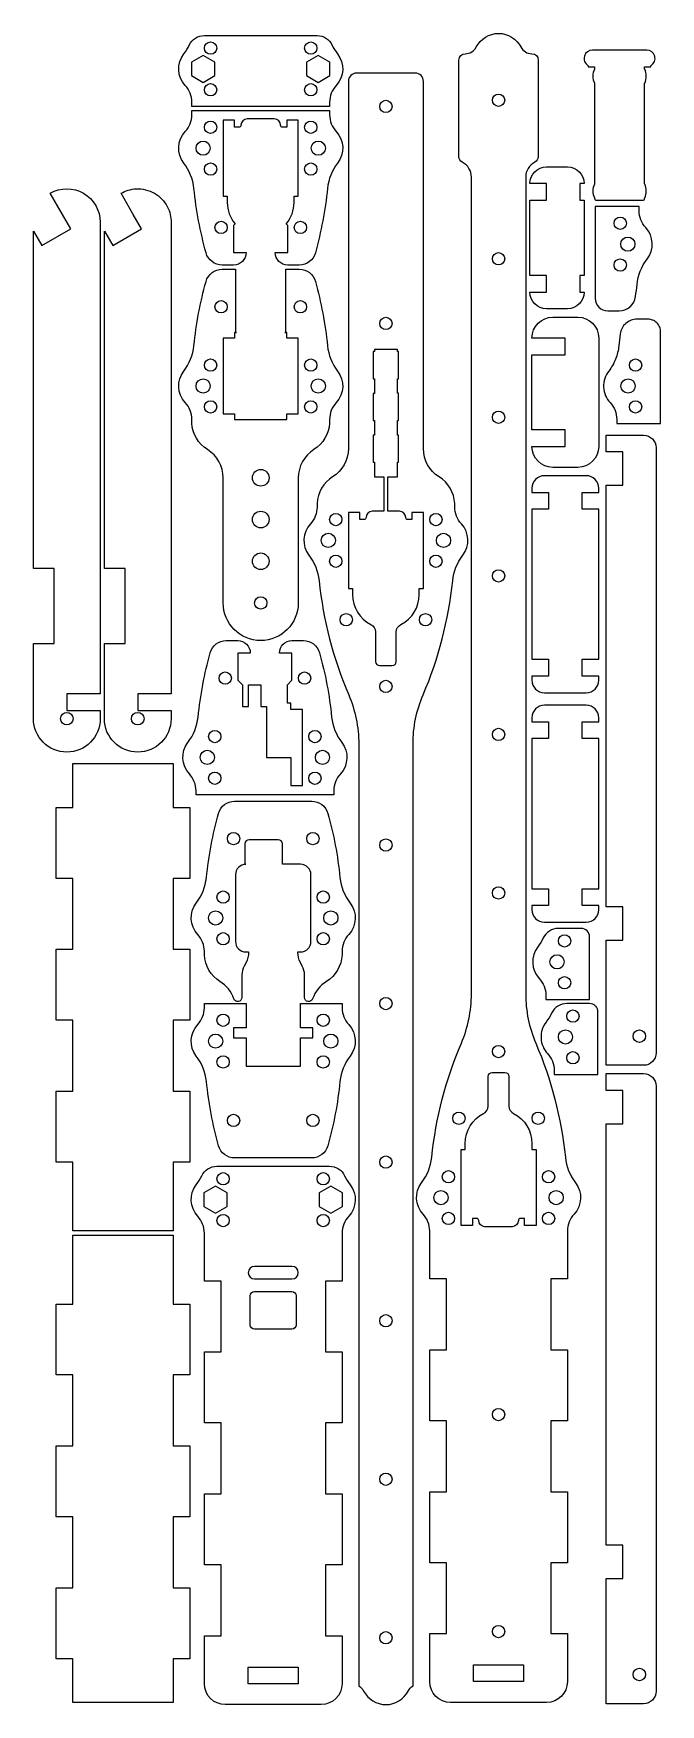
# Model space of a CAD drawing. Header units: millimetres. Extents: x 0 to 150, y 0 to 401.
import ezdxf

# ---------------------------------------------------------------- set-up
doc = ezdxf.new("R2010")
doc.units = ezdxf.units.MM
doc.layers.add('Layer_1', color=7, linetype='CONTINUOUS')

msp = doc.modelspace()

# ---------------------------------------------------------------- linework, layer by layer
at = {"layer": 'Layer_1', "color": 7}
for points in [[(41.01348, 400.05001), (68.01568, 400.05001)], [(147.01457, 396.55001), (140.51457, 396.55001), (134.01457, 396.55001)], [(102.01458, 371.00901), (102.01458, 394.17301)], [(121.01458, 394.17301), (121.01458, 371.00901)], [(133.01458, 392.70611), (133.01458, 392.55001), (134.51458, 392.55001), (134.51458, 392.05001)], [(146.51458, 392.05001), (146.51458, 392.55001), (148.01458, 392.55001), (148.01458, 392.70611)], [(75.51458, 389.05001), (75.51458, 301.05001)], [(91.51458, 391.05001), (77.51458, 391.05001)], [(93.51458, 301.05001), (93.51458, 389.05001)], [(134.51458, 388.55001), (134.51458, 364.55001)], [(146.51458, 364.55001), (146.51458, 388.55001)], [(71.01458, 384.05001), (71.01458, 383.05001), (38.01458, 383.05001), (38.01458, 384.05001)], [(38.01458, 381.05001), (38.01458, 382.05001), (71.01458, 382.05001), (71.01458, 381.05001)], [(49.26458, 378.05001), (48.26458, 378.05001), (48.26458, 379.75001), (45.51458, 379.75001), (45.51458, 361.55001), (46.51458, 361.55001), (46.51458, 360.05001)], [(57.76458, 380.05001), (51.26458, 380.05001)], [(62.51458, 360.05001), (62.51458, 361.55001), (63.51458, 361.55001), (63.51458, 379.75001), (60.76458, 379.75001), (60.76458, 378.05001), (59.76458, 378.05001)], [(123.01458, 368.55001), (128.01458, 368.55001)], [(105.01458, 170.34971), (105.01458, 366.11001)], [(118.01458, 366.11001), (118.01458, 170.34971)], [(119.01458, 338.55001), (123.01458, 338.55001), (123.01458, 342.55001), (119.01458, 342.55001), (119.01458, 360.55001), (123.01458, 360.55001), (123.01458, 364.55001), (119.01458, 364.55001)], [(132.01458, 364.55001), (131.01458, 364.55001), (131.01458, 360.55001), (132.01458, 360.55001), (132.01458, 342.55001), (131.01458, 342.55001), (131.01458, 338.55001), (132.01458, 338.55001)], [(0.05047, 236.31801), (0.05047, 254.31801), (5.05047, 254.31801), (5.05047, 272.31801), (0.05047, 272.31801), (0.05049, 353.17441), (2.05049, 349.71031), (8.97869, 353.71031), (6.97869, 357.17441), (4.05049, 362.24621)], [(17.05047, 236.31801), (17.05047, 254.31801), (22.05047, 254.31801), (22.05047, 272.31801), (17.05047, 272.31801), (17.05049, 353.17441), (19.05049, 349.71031), (25.97869, 353.71031), (23.97869, 357.17441), (21.05049, 362.24621)], [(135.01458, 360.55001), (146.01458, 360.55001)], [(145.18958, 358.05001), (145.18958, 359.05001), (134.68958, 359.05001), (134.68958, 337.05001)], [(16.05049, 355.31791), (16.05047, 242.31791), (8.05047, 242.31791), (8.05047, 238.31791), (16.05047, 238.31791), (16.05047, 236.31791)], [(33.05049, 355.31791), (33.05047, 242.31791), (25.05047, 242.31791), (25.05047, 238.31791), (33.05047, 238.31791), (33.05047, 236.31791)], [(48.37987, 354.9153), (48.01458, 354.55001), (48.01458, 348.05001), (51.01458, 348.05001)], [(58.01458, 348.05001), (61.01458, 348.05001), (61.01458, 354.55001), (60.64929, 354.9153)], [(48.01458, 345.05001), (45.27094, 345.05001)], [(63.75822, 345.05001), (61.01458, 345.05001)], [(45.27094, 344.05001), (48.51458, 344.05001), (48.51458, 328.90101), (48.71458, 328.90101), (48.71458, 328.85001), (48.21458, 328.85001), (48.21458, 327.55001), (45.51458, 327.55001), (45.51458, 309.35001), (48.21458, 309.35001), (48.21458, 308.05001), (60.81458, 308.05001), (60.81458, 309.35001), (63.51458, 309.35001), (63.51458, 327.55001), (60.81458, 327.55001), (60.81458, 328.85001), (60.31458, 328.85001), (60.31458, 328.90101), (60.51458, 328.90101), (60.51458, 344.05001), (63.75822, 344.05001)], [(128.01458, 334.55001), (123.01458, 334.55001)], [(124.51458, 332.55001), (130.51458, 332.55001)], [(137.68958, 334.05001), (140.38663, 334.05001)], [(139.83958, 308.05001), (139.83958, 307.05001), (150.33958, 307.05001), (150.33958, 329.05001)], [(147.33958, 332.05001), (144.64253, 332.05001)], [(87.56458, 304.30501), (87.26458, 304.30501), (87.26458, 304.80501), (87.26458, 307.80501), (87.56458, 307.80501), (87.56458, 314.30501), (87.26458, 314.30501), (87.26458, 314.80501), (87.26458, 317.80501), (87.56458, 317.80501), (87.56458, 324.30501), (87.26458, 324.30501), (87.26458, 324.80501), (81.76458, 324.80501), (81.76458, 324.29501), (81.46458, 324.29501), (81.46458, 317.80501), (81.76458, 317.80501), (81.76458, 314.80501), (81.76458, 314.30501), (81.76458, 314.29501), (81.46458, 314.29501), (81.46458, 307.80501), (81.76458, 307.80501), (81.76458, 304.80501), (81.76458, 304.30501), (81.76458, 304.29501), (81.46458, 304.29501), (81.46458, 297.80501), (81.76458, 297.80501), (81.76458, 294.30511), (84.01458, 294.30511), (84.01458, 286.05001), (81.26458, 286.05001)], [(119.51458, 301.55001), (127.51458, 301.55001), (127.51458, 305.55001), (119.51458, 305.55001), (119.51458, 323.55001), (127.51458, 323.55001), (127.51458, 327.55001), (119.51458, 327.55001)], [(135.51458, 327.55001), (135.51458, 301.55001)], [(38.01458, 307.17586), (38.01458, 308.05001)], [(71.01458, 308.05001), (71.01458, 307.17586)], [(87.76458, 286.05001), (85.01458, 286.05001), (85.01458, 294.30511), (87.26458, 294.30511), (87.26458, 297.80501), (87.56458, 297.80501), (87.56458, 304.30501)], [(146.26458, 153.25101), (137.26458, 153.25101), (137.26458, 183.25101), (141.26458, 183.25101), (141.26458, 191.25101), (137.26458, 191.25101), (137.26458, 292.25101), (141.26458, 292.25101), (141.26458, 300.25101), (137.26458, 300.25101), (137.26458, 304.25101), (146.26458, 304.25101)], [(149.26458, 301.25101), (149.26458, 156.25101)], [(130.51458, 296.55001), (124.51458, 296.55001)], [(45.51458, 264.05001), (45.51458, 294.05001)], [(63.51458, 294.05001), (63.51458, 264.05001)], [(132.51458, 294.55001), (132.51458, 294.55001), (122.51458, 294.55001), (122.51458, 294.55001)], [(119.51458, 291.55001), (119.51458, 291.55001), (119.51458, 290.55001), (123.51458, 290.55001), (123.51458, 286.55001), (119.51458, 286.55001), (119.51458, 250.55001), (123.51458, 250.55001), (123.51458, 246.55001), (119.51458, 246.55001), (119.51458, 245.55001), (119.51458, 245.55001)], [(135.51458, 245.55001), (135.51458, 246.55001), (131.51458, 246.55001), (131.51458, 250.55001), (135.51458, 250.55001), (135.51458, 286.55001), (131.51458, 286.55001), (131.51458, 290.55001), (135.51458, 290.55001), (135.51458, 291.55001), (135.51458, 291.55001)], [(68.01458, 287.92411), (68.01458, 287.05001)], [(79.26458, 284.05001), (78.26458, 284.05001), (78.26458, 285.75001), (75.51458, 285.75001), (75.51458, 267.55001), (76.51458, 267.55001), (76.51458, 266.05001)], [(92.51458, 266.05001), (92.51458, 267.55001), (93.51458, 267.55001), (93.51458, 285.75001), (90.76458, 285.75001), (90.76458, 284.05001), (89.76458, 284.05001)], [(101.01458, 287.05001), (101.01458, 287.92411)], [(82.01458, 257.11971), (82.01458, 250.05001)], [(87.01458, 250.05001), (87.01458, 257.11971)], [(46.27094, 255.05001), (49.01458, 255.05001)], [(62.01458, 255.05001), (64.75822, 255.05001)], [(52.01458, 252.05001), (49.01458, 252.05001), (49.01458, 245.55001), (50.11458, 244.45001), (50.11458, 239.25001), (51.61458, 239.25001), (51.61458, 244.45001), (54.51458, 244.45001), (54.51458, 239.25001), (55.91458, 239.25001), (55.91458, 227.05001), (61.76458, 227.05001), (61.76458, 220.35001), (64.51458, 220.35001), (64.51458, 238.55001), (61.76458, 238.55001), (61.76458, 240.05001), (60.91458, 240.05001), (60.91458, 244.45001), (62.01458, 245.55001), (62.01458, 252.05001), (59.01458, 252.05001)], [(83.01458, 249.05001), (86.01458, 249.05001)], [(122.51458, 242.55001), (122.51458, 242.55001), (132.51458, 242.55001), (132.51458, 242.55001)], [(119.51458, 236.55001), (119.51458, 236.55001), (119.51458, 235.55001), (123.51458, 235.55001), (123.51458, 231.55001), (119.51458, 231.55001), (119.51458, 195.55001), (123.51458, 195.55001), (123.51458, 191.55001), (119.51458, 191.55001), (119.51458, 190.55001), (119.51458, 190.55001)], [(132.51458, 239.55001), (132.51458, 239.55001), (122.51458, 239.55001), (122.51458, 239.55001)], [(135.51458, 190.55001), (135.51458, 191.55001), (131.51458, 191.55001), (131.51458, 195.55001), (135.51458, 195.55001), (135.51458, 231.55001), (131.51458, 231.55001), (131.51458, 235.55001), (135.51458, 235.55001), (135.51458, 236.55001), (135.51458, 236.55001)], [(78.01458, 230.25031), (78.01458, 4.52501)], [(91.01458, 4.52501), (91.01458, 230.25031)], [(72.01458, 219.05001), (72.01458, 218.05001), (39.01458, 218.05001), (39.01458, 219.05001)], [(48.27094, 216.57101), (66.75822, 216.57101)], [(50.71458, 206.32201), (50.71458, 201.42199), (50.97458, 201.42199)], [(58.71458, 207.32201), (51.71458, 207.32201)], [(64.05458, 201.42199), (63.51458, 201.42199), (59.71458, 201.42199), (59.71458, 206.32201)], [(48.47458, 198.92199), (48.47458, 182.92099)], [(66.55458, 182.92099), (66.55458, 198.92199)], [(122.51458, 187.55001), (122.51458, 187.55001), (132.51458, 187.55001), (132.51458, 187.55001)], [(131.33958, 186.05001), (125.8385, 186.05001)], [(41.01458, 179.69681), (41.01458, 180.57101)], [(50.97458, 180.42101), (51.61458, 180.42101), (51.61458, 180.32101)], [(63.41458, 180.32101), (63.41458, 180.42101), (64.05458, 180.42101)], [(74.01458, 180.57101), (74.01458, 179.69681)], [(122.83958, 170.05001), (122.83958, 170.05001), (122.83958, 169.05001), (133.33958, 169.05001), (133.33958, 184.05001)], [(51.01458, 177.92101), (50.54399, 177.03861)], [(64.48517, 177.03861), (64.01458, 177.92101)], [(50.01458, 174.92101), (50.01458, 169.52901)], [(65.01458, 169.52901), (65.01458, 174.92101)], [(41.01458, 167.05001), (41.01458, 168.05001), (51.01458, 168.05001), (51.01458, 162.25001), (48.01458, 162.25001), (48.01458, 159.85001), (51.01458, 159.85001), (51.01458, 153.05001), (64.01458, 153.05001), (64.01458, 159.85001), (67.01458, 159.85001), (67.01458, 162.25001), (64.01458, 162.25001), (64.01458, 168.05001), (74.01458, 168.05001), (74.01458, 167.05001)], [(124.83958, 152.05001), (124.83958, 152.05001), (124.83958, 151.05001), (135.33958, 151.05001), (135.33958, 166.05001)], [(133.33958, 168.05001), (127.8385, 168.05001)], [(109.01458, 143.48031), (109.01458, 150.55001)], [(110.01458, 151.55001), (113.01458, 151.55001)], [(114.01458, 150.55001), (114.01458, 143.48031)], [(146.26458, 0.25101), (137.26458, 0.25101), (137.26458, 30.25101), (141.26458, 30.25101), (141.26458, 38.25101), (137.26458, 38.25101), (137.26458, 139.25101), (141.26458, 139.25101), (141.26458, 147.25101), (137.26458, 147.25101), (137.26458, 151.25101), (146.26458, 151.25101)], [(149.26458, 148.25101), (149.26458, 3.25101)], [(105.26458, 116.55001), (105.26458, 114.85001), (102.51458, 114.85001), (102.51458, 133.05001), (103.51458, 133.05001), (103.51458, 134.55001)], [(119.51458, 134.55001), (119.51458, 133.05001), (120.51458, 133.05001), (120.51458, 114.85001), (117.76458, 114.85001), (117.76458, 116.55001), (116.76458, 116.55001)], [(44.01348, 129.05001), (71.01568, 129.05001)], [(66.75822, 131.05001), (48.27094, 131.05001)], [(106.26458, 116.55001), (105.26458, 116.55001)], [(41.01458, 5.05001), (41.01458, 16.55001), (41.21458, 16.55001), (44.81458, 16.55001), (45.01458, 16.55001), (45.01458, 33.35001), (45.01458, 33.55001), (44.81458, 33.55001), (41.21458, 33.55001), (41.01458, 33.55001), (41.01458, 50.55001), (41.21458, 50.55001), (44.81458, 50.55001), (45.01458, 50.55001), (45.01458, 67.35001), (45.01458, 67.55001), (44.81458, 67.55001), (41.21458, 67.55001), (41.01458, 67.55001), (41.01458, 84.55001), (41.21458, 84.55001), (44.81458, 84.55001), (45.01458, 84.55001), (45.01458, 101.35001), (45.01458, 101.55001), (44.81458, 101.55001), (41.21458, 101.55001), (41.01458, 101.55001), (41.01458, 113.05001)], [(74.01458, 113.05001), (74.01458, 101.55001), (73.81458, 101.55001), (70.21458, 101.55001), (70.01458, 101.55001), (70.01458, 101.35001), (70.01458, 84.55001), (70.21458, 84.55001), (73.81458, 84.55001), (74.01458, 84.55001), (74.01458, 67.55001), (73.81458, 67.55001), (70.21458, 67.55001), (70.01458, 67.55001), (70.01458, 67.35001), (70.01458, 50.55001), (70.21458, 50.55001), (73.81458, 50.55001), (74.01458, 50.55001), (74.01458, 33.55001), (73.81458, 33.55001), (70.21458, 33.55001), (70.01458, 33.55001), (70.01458, 33.35001), (70.01458, 16.55001), (70.21458, 16.55001), (73.81458, 16.55001), (74.01458, 16.55001), (74.01458, 5.05001)], [(95.01458, 5.55001), (95.01458, 17.05001), (95.21458, 17.05001), (98.81458, 17.05001), (99.01458, 17.05001), (99.01458, 33.85001), (99.01458, 34.05001), (98.81458, 34.05001), (95.21458, 34.05001), (95.01458, 34.05001), (95.01458, 51.05001), (95.21458, 51.05001), (98.81458, 51.05001), (99.01458, 51.05001), (99.01458, 67.85001), (99.01458, 68.05001), (98.81458, 68.05001), (95.21458, 68.05001), (95.01458, 68.05001), (95.01458, 85.05001), (95.21458, 85.05001), (98.81458, 85.05001), (99.01458, 85.05001), (99.01458, 101.85001), (99.01458, 102.05001), (98.81458, 102.05001), (95.21458, 102.05001), (95.01458, 102.05001), (95.01458, 113.55001)], [(114.76458, 114.55001), (108.26458, 114.55001)], [(128.01458, 113.55001), (128.01458, 102.05001), (127.81458, 102.05001), (124.21458, 102.05001), (124.01458, 102.05001), (124.01458, 101.85001), (124.01458, 85.05001), (124.21458, 85.05001), (127.81458, 85.05001), (128.01458, 85.05001), (128.01458, 68.05001), (127.81458, 68.05001), (124.21458, 68.05001), (124.01458, 68.05001), (124.01458, 67.85001), (124.01458, 51.05001), (124.21458, 51.05001), (127.81458, 51.05001), (128.01458, 51.05001), (128.01458, 34.05001), (127.81458, 34.05001), (124.21458, 34.05001), (124.01458, 34.05001), (124.01458, 33.85001), (124.01458, 17.05001), (124.21458, 17.05001), (127.81458, 17.05001), (128.01458, 17.05001), (128.01458, 5.55001)], [(62.01458, 105.05001), (53.01458, 105.05001)], [(53.01458, 102.05001), (62.01458, 102.05001)], [(52.01458, 91.05001), (52.01458, 98.05001)], [(53.01458, 99.05001), (62.01458, 99.05001)], [(63.01458, 98.05001), (63.01458, 91.05001)], [(62.01458, 90.05001), (53.01458, 90.05001)], [(69.01458, 0.05001), (46.01458, 0.05001)], [(123.01458, 0.55001), (100.01458, 0.55001)]]:
    msp.add_lwpolyline(points, dxfattribs=at)
for points in [[(43.51458, 390.43343), (43.51458, 393.66659), (40.71458, 395.28317), (37.91458, 393.66659), (37.91458, 390.43343), (40.71458, 388.81685)], [(71.11458, 390.43343), (71.11458, 393.66659), (68.31458, 395.28317), (65.51458, 393.66659), (65.51458, 390.43343), (68.31458, 388.81685)], [(41.75858, 300.83147)], [(67.27058, 300.83147)], [(5.51458, 130.05001), (5.51458, 147.05001), (9.51458, 147.05001), (9.51458, 164.05001), (5.51458, 164.05001), (5.51458, 181.05001), (9.51458, 181.05001), (9.51458, 198.05001), (5.51458, 198.05001), (5.51458, 215.05001), (9.51458, 215.05001), (9.51458, 225.55001), (33.51458, 225.55001), (33.51458, 215.05001), (37.51458, 215.05001), (37.51458, 198.05001), (33.51458, 198.05001), (33.51458, 181.05001), (37.51458, 181.05001), (37.51458, 164.05001), (33.51458, 164.05001), (33.51458, 147.05001), (37.51458, 147.05001), (37.51458, 130.05001), (33.51458, 130.05001), (33.51458, 113.55001), (9.51458, 113.55001), (9.51458, 130.05001)], [(122.22904, 183.7739)], [(124.22904, 165.7739)], [(46.51458, 119.43341), (46.51458, 122.66661), (43.71458, 124.28321), (40.91458, 122.66661), (40.91458, 119.43341), (43.71458, 117.81681)], [(74.11458, 119.43341), (74.11458, 122.66661), (71.31458, 124.28321), (68.51458, 122.66661), (68.51458, 119.43341), (71.31458, 117.81681)], [(9.51458, 96.05001), (9.51458, 112.55001), (33.51458, 112.55001), (33.51458, 96.05001), (37.51458, 96.05001), (37.51458, 79.05001), (33.51458, 79.05001), (33.51458, 62.05001), (37.51458, 62.05001), (37.51458, 45.05001), (33.51458, 45.05001), (33.51458, 28.05001), (37.51458, 28.05001), (37.51458, 11.05001), (33.51458, 11.05001), (33.51458, 0.55001), (9.51458, 0.55001), (9.51458, 11.05001), (5.51458, 11.05001), (5.51458, 28.05001), (9.51458, 28.05001), (9.51458, 45.05001), (5.51458, 45.05001), (5.51458, 62.05001), (9.51458, 62.05001), (9.51458, 79.05001), (5.51458, 79.05001), (5.51458, 96.05001)], [(51.51458, 5.05001), (51.51458, 9.05001), (63.51458, 9.05001), (63.51458, 5.05001)], [(105.51458, 5.55001), (105.51458, 9.55001), (117.51458, 9.55001), (117.51458, 5.55001)]]:
    msp.add_lwpolyline(points, close=True, dxfattribs=at)
for points in [[(106.18125, 397.29901), (107.21029, 399.29501), (109.26837, 400.55001), (111.51458, 400.55001)], [(111.51458, 400.55001), (113.76079, 400.55001), (115.81887, 399.29501), (116.84791, 397.29901)], [(36.08078, 395.62083), (36.59648, 396.28994), (37.03998, 397.01164), (37.40408, 397.7739)], [(37.40408, 397.7739), (38.06828, 399.1646), (39.47228, 400.05001), (41.01348, 400.05001)], [(41.03958, 397.05001), (41.03958, 397.86463), (41.69998, 398.52501), (42.51458, 398.52501)], [(42.51458, 395.57501), (41.69998, 395.57501), (41.03958, 396.23539), (41.03958, 397.05001)], [(42.51458, 398.52501), (43.32918, 398.52501), (43.98958, 397.86463), (43.98958, 397.05001)], [(43.98958, 397.05001), (43.98958, 396.23539), (43.32918, 395.57501), (42.51458, 395.57501)], [(65.03958, 397.05001), (65.03958, 397.86463), (65.69998, 398.52501), (66.51458, 398.52501)], [(66.51458, 395.57501), (65.69998, 395.57501), (65.03958, 396.23539), (65.03958, 397.05001)], [(66.51458, 398.52501), (67.32918, 398.52501), (67.98958, 397.86463), (67.98958, 397.05001)], [(67.98958, 397.05001), (67.98958, 396.23539), (67.32918, 395.57501), (66.51458, 395.57501)], [(68.01568, 400.05001), (69.55688, 400.05001), (70.96088, 399.1646), (71.62508, 397.7739)], [(71.62508, 397.7739), (71.98918, 397.01164), (72.43268, 396.28994), (72.94838, 395.62083)], [(103.51458, 395.67301), (104.63769, 395.67301), (105.66673, 396.30001), (106.18125, 397.29901)], [(116.84791, 397.29901), (117.36243, 396.30001), (118.39147, 395.67301), (119.51458, 395.67301)], [(134.01457, 396.55001), (133.12914, 396.55001), (132.3491, 395.96781), (132.09721, 395.11901)], [(148.93193, 395.11901), (148.68004, 395.96781), (147.9, 396.55001), (147.01457, 396.55001)], [(36.41968, 388.07801), (34.48218, 390.17308), (34.33898, 393.36043), (36.08078, 395.62083)], [(72.94838, 395.62083), (74.69018, 393.36043), (74.54698, 390.17308), (72.60948, 388.07801)], [(102.01458, 394.17301), (102.01458, 395.00201), (102.68615, 395.67301), (103.51458, 395.67301)], [(119.51458, 395.67301), (120.34301, 395.67301), (121.01458, 395.00201), (121.01458, 394.17301)], [(132.09721, 395.11901), (131.84532, 394.27011), (132.18151, 393.35671), (132.92366, 392.87371)], [(132.92366, 392.87371), (132.98036, 392.83681), (133.01456, 392.77371), (133.01456, 392.70611)], [(148.01458, 392.70611), (148.01458, 392.77371), (148.04878, 392.83681), (148.10548, 392.87371)], [(148.10548, 392.87371), (148.84759, 393.35671), (149.18382, 394.27011), (148.93193, 395.11901)], [(41.03958, 387.05001), (41.03958, 387.86463), (41.69998, 388.52501), (42.51458, 388.52501)], [(42.51458, 388.52501), (43.32918, 388.52501), (43.98958, 387.86463), (43.98958, 387.05001)], [(65.03958, 387.05001), (65.03958, 387.86463), (65.69998, 388.52501), (66.51458, 388.52501)], [(66.51458, 388.52501), (67.32918, 388.52501), (67.98958, 387.86463), (67.98958, 387.05001)], [(77.51458, 391.05001), (76.41001, 391.05001), (75.51458, 390.15501), (75.51458, 389.05001)], [(93.51458, 389.05001), (93.51458, 390.15501), (92.61915, 391.05001), (91.51458, 391.05001)], [(134.49468, 391.96311), (133.98783, 390.91231), (133.98783, 389.68771), (134.49468, 388.63691)], [(134.51458, 392.05001), (134.51458, 392.01991), (134.50758, 391.99021), (134.49468, 391.96311)], [(134.49468, 388.63691), (134.50778, 388.60981), (134.51458, 388.58011), (134.51458, 388.55001)], [(146.53448, 391.96311), (146.52138, 391.99021), (146.51458, 392.01991), (146.51458, 392.05001)], [(146.51458, 388.55001), (146.51458, 388.58011), (146.52158, 388.60981), (146.53448, 388.63691)], [(146.53448, 388.63691), (147.04133, 389.68771), (147.04133, 390.91231), (146.53448, 391.96311)], [(38.01458, 384.05001), (38.00318, 385.54444), (37.43448, 386.98082), (36.41968, 388.07801)], [(42.51458, 385.57501), (41.69998, 385.57501), (41.03958, 386.23539), (41.03958, 387.05001)], [(43.98958, 387.05001), (43.98958, 386.23539), (43.32918, 385.57501), (42.51458, 385.57501)], [(66.51458, 385.57501), (65.69998, 385.57501), (65.03958, 386.23539), (65.03958, 387.05001)], [(67.98958, 387.05001), (67.98958, 386.23539), (67.32918, 385.57501), (66.51458, 385.57501)], [(72.60948, 388.07801), (71.59468, 386.98082), (71.02598, 385.54444), (71.01458, 384.05001)], [(83.03958, 383.05001), (83.03958, 383.86501), (83.69996, 384.52501), (84.51458, 384.52501)], [(84.51458, 384.52501), (85.3292, 384.52501), (85.98958, 383.86501), (85.98958, 383.05001)], [(110.03958, 384.55001), (110.03958, 385.36501), (110.69996, 386.02501), (111.51458, 386.02501)], [(111.51458, 383.07501), (110.69996, 383.07501), (110.03958, 383.73501), (110.03958, 384.55001)], [(111.51458, 386.02501), (112.3292, 386.02501), (112.98958, 385.36501), (112.98958, 384.55001)], [(112.98958, 384.55001), (112.98958, 383.73501), (112.3292, 383.07501), (111.51458, 383.07501)], [(36.41968, 377.02201), (37.43448, 378.11921), (38.00318, 379.55561), (38.01458, 381.05001)], [(71.01458, 381.05001), (71.02598, 379.55561), (71.59468, 378.11921), (72.60948, 377.02201)], [(84.51458, 381.57501), (83.69996, 381.57501), (83.03958, 382.23501), (83.03958, 383.05001)], [(85.98958, 383.05001), (85.98958, 382.23501), (85.3292, 381.57501), (84.51458, 381.57501)], [(36.08078, 369.47919), (34.33898, 371.73959), (34.48218, 374.92691), (36.41968, 377.02201)], [(41.03958, 378.05001), (41.03958, 378.86461), (41.69998, 379.52501), (42.51458, 379.52501)], [(42.51458, 376.57501), (41.69998, 376.57501), (41.03958, 377.23541), (41.03958, 378.05001)], [(42.51458, 379.52501), (43.32918, 379.52501), (43.98958, 378.86461), (43.98958, 378.05001)], [(43.98958, 378.05001), (43.98958, 377.23541), (43.32918, 376.57501), (42.51458, 376.57501)], [(49.76458, 378.55001), (49.76458, 378.27391), (49.54072, 378.05001), (49.26458, 378.05001)], [(51.26458, 380.05001), (50.43615, 380.05001), (49.76458, 379.37841), (49.76458, 378.55001)], [(59.26458, 378.55001), (59.26458, 379.37841), (58.59301, 380.05001), (57.76458, 380.05001)], [(59.76458, 378.05001), (59.48844, 378.05001), (59.26458, 378.27391), (59.26458, 378.55001)], [(65.03958, 378.05001), (65.03958, 378.86461), (65.69998, 379.52501), (66.51458, 379.52501)], [(66.51458, 376.57501), (65.69998, 376.57501), (65.03958, 377.23541), (65.03958, 378.05001)], [(66.51458, 379.52501), (67.32918, 379.52501), (67.98958, 378.86461), (67.98958, 378.05001)], [(67.98958, 378.05001), (67.98958, 377.23541), (67.32918, 376.57501), (66.51458, 376.57501)], [(72.60948, 377.02201), (74.54698, 374.92691), (74.69018, 371.73959), (72.94838, 369.47919)], [(39.01458, 373.05001), (39.01458, 373.98891), (39.77568, 374.75001), (40.71458, 374.75001)], [(40.71458, 371.35001), (39.77568, 371.35001), (39.01458, 372.11113), (39.01458, 373.05001)], [(40.71458, 374.75001), (41.65348, 374.75001), (42.41458, 373.98891), (42.41458, 373.05001)], [(42.41458, 373.05001), (42.41458, 372.11113), (41.65348, 371.35001), (40.71458, 371.35001)], [(66.61458, 373.05001), (66.61458, 373.98891), (67.37568, 374.75001), (68.31458, 374.75001)], [(68.31458, 371.35001), (67.37568, 371.35001), (66.61458, 372.11113), (66.61458, 373.05001)], [(68.31458, 374.75001), (69.25348, 374.75001), (70.01458, 373.98891), (70.01458, 373.05001)], [(70.01458, 373.05001), (70.01458, 372.11113), (69.25348, 371.35001), (68.31458, 371.35001)], [(38.51218, 363.38708), (38.28328, 365.60418), (37.44128, 367.7137), (36.08078, 369.47919)], [(41.03958, 368.05001), (41.03958, 368.86463), (41.69998, 369.52501), (42.51458, 369.52501)], [(42.51458, 369.52501), (43.32918, 369.52501), (43.98958, 368.86463), (43.98958, 368.05001)], [(65.03958, 368.05001), (65.03958, 368.86463), (65.69998, 369.52501), (66.51458, 369.52501)], [(66.51458, 369.52501), (67.32918, 369.52501), (67.98958, 368.86463), (67.98958, 368.05001)], [(72.94838, 369.47919), (71.58788, 367.7137), (70.74588, 365.60418), (70.51698, 363.38708)], [(102.83276, 369.67301), (102.33064, 369.92901), (102.01458, 370.44501), (102.01458, 371.00901)], [(105.01458, 366.11001), (105.01458, 367.61301), (104.17175, 368.99001), (102.83276, 369.67301)], [(120.1964, 369.67301), (118.85741, 368.99001), (118.01458, 367.61301), (118.01458, 366.11001)], [(119.01458, 364.55001), (119.01458, 366.75911), (120.80544, 368.55001), (123.01458, 368.55001)], [(121.01458, 371.00901), (121.01458, 370.44501), (120.69852, 369.92901), (120.1964, 369.67301)], [(128.01458, 368.55001), (130.22372, 368.55001), (132.01458, 366.75911), (132.01458, 364.55001)], [(42.51458, 366.57501), (41.69998, 366.57501), (41.03958, 367.23539), (41.03958, 368.05001)], [(43.98958, 368.05001), (43.98958, 367.23539), (43.32918, 366.57501), (42.51458, 366.57501)], [(66.51458, 366.57501), (65.69998, 366.57501), (65.03958, 367.23539), (65.03958, 368.05001)], [(67.98958, 368.05001), (67.98958, 367.23539), (67.32918, 366.57501), (66.51458, 366.57501)], [(134.49468, 364.46311), (133.98783, 363.41231), (133.98783, 362.18771), (134.49468, 361.13691)], [(134.51458, 364.55001), (134.51458, 364.51991), (134.50758, 364.49021), (134.49468, 364.46311)], [(146.53448, 364.46311), (146.52138, 364.49021), (146.51458, 364.51991), (146.51458, 364.55001)], [(146.53448, 361.13691), (147.04133, 362.18771), (147.04133, 363.41231), (146.53448, 364.46311)], [(4.05049, 362.24621), (6.5257, 363.67521), (9.57528, 363.67521), (12.05049, 362.24621)], [(12.05049, 362.24621), (14.5257, 360.81711), (16.05049, 358.17611), (16.05049, 355.31791)], [(21.05049, 362.24621), (22.04564, 362.82341), (23.31749, 363.25831), (24.7428, 363.31201)], [(24.7428, 363.31201), (25.45262, 363.33971), (26.19481, 363.27191), (26.92804, 363.09451)], [(26.92804, 363.09451), (27.66112, 362.91801), (28.38393, 362.63151), (29.05049, 362.24621)], [(29.05049, 362.24621), (29.71752, 361.86161), (30.32702, 361.37881), (30.84641, 360.83221)], [(30.84641, 360.83221), (31.36664, 360.28591), (31.79649, 359.67711), (32.12741, 359.04851)], [(41.41558, 347.98421), (40.02098, 353.02881), (39.04978, 358.18095), (38.51218, 363.38708)], [(70.51698, 363.38708), (69.97938, 358.18095), (69.00818, 353.02881), (67.61358, 347.98421)], [(134.49468, 361.13691), (134.50778, 361.10981), (134.51458, 361.08011), (134.51458, 361.05001)], [(134.51458, 361.05001), (134.51458, 360.77391), (134.73844, 360.55001), (135.01458, 360.55001)], [(146.01458, 360.55001), (146.29072, 360.55001), (146.51458, 360.77391), (146.51458, 361.05001)], [(146.51458, 361.05001), (146.51458, 361.08011), (146.52158, 361.10981), (146.53448, 361.13691)], [(32.12741, 359.04851), (32.79349, 357.78731), (33.05283, 356.46841), (33.05049, 355.31791)], [(46.51458, 360.05001), (46.51458, 358.17259), (47.17486, 356.35497), (48.37987, 354.9153)], [(60.64929, 354.9153), (61.8543, 356.35497), (62.51458, 358.17259), (62.51458, 360.05001)], [(139.21458, 355.05001), (139.21458, 355.86463), (139.87496, 356.52501), (140.68958, 356.52501)], [(140.68958, 356.52501), (141.5042, 356.52501), (142.16458, 355.86463), (142.16458, 355.05001)], [(146.78443, 354.02201), (145.76972, 355.1192), (145.201, 356.55561), (145.18958, 358.05001)], [(43.53958, 354.05001), (43.53958, 354.86463), (44.19998, 355.52501), (45.01458, 355.52501)], [(45.01458, 352.57501), (44.19998, 352.57501), (43.53958, 353.23541), (43.53958, 354.05001)], [(45.01458, 355.52501), (45.8292, 355.52501), (46.48958, 354.86463), (46.48958, 354.05001)], [(46.48958, 354.05001), (46.48958, 353.23541), (45.8292, 352.57501), (45.01458, 352.57501)], [(62.53958, 354.05001), (62.53958, 354.86463), (63.19996, 355.52501), (64.01458, 355.52501)], [(64.01458, 352.57501), (63.19996, 352.57501), (62.53958, 353.23541), (62.53958, 354.05001)], [(64.01458, 355.52501), (64.82918, 355.52501), (65.48958, 354.86463), (65.48958, 354.05001)], [(65.48958, 354.05001), (65.48958, 353.23541), (64.82918, 352.57501), (64.01458, 352.57501)], [(140.68958, 353.57501), (139.87496, 353.57501), (139.21458, 354.23539), (139.21458, 355.05001)], [(142.16458, 355.05001), (142.16458, 354.23539), (141.5042, 353.57501), (140.68958, 353.57501)], [(147.12334, 346.47919), (148.86522, 348.73959), (148.72201, 351.92694), (146.78443, 354.02201)], [(140.78958, 350.05001), (140.78958, 350.98889), (141.5507, 351.75001), (142.48958, 351.75001)], [(142.48958, 348.35001), (141.5507, 348.35001), (140.78958, 349.11113), (140.78958, 350.05001)], [(142.48958, 351.75001), (143.42846, 351.75001), (144.18958, 350.98889), (144.18958, 350.05001)], [(144.18958, 350.05001), (144.18958, 349.11113), (143.42846, 348.35001), (142.48958, 348.35001)], [(45.27094, 345.05001), (43.47228, 345.05001), (41.89478, 346.25051), (41.41558, 347.98421)], [(51.01458, 348.05001), (51.01458, 346.39311), (49.67143, 345.05001), (48.01458, 345.05001)], [(61.01458, 345.05001), (59.35773, 345.05001), (58.01458, 346.39311), (58.01458, 348.05001)], [(67.61358, 347.98421), (67.13438, 346.25051), (65.55688, 345.05001), (63.75822, 345.05001)], [(110.03958, 346.55001), (110.03958, 347.36501), (110.69996, 348.02501), (111.51458, 348.02501)], [(111.51458, 345.07501), (110.69996, 345.07501), (110.03958, 345.73501), (110.03958, 346.55001)], [(111.51458, 348.02501), (112.3292, 348.02501), (112.98958, 347.36501), (112.98958, 346.55001)], [(112.98958, 346.55001), (112.98958, 345.73501), (112.3292, 345.07501), (111.51458, 345.07501)], [(139.21458, 345.05001), (139.21458, 345.86463), (139.87496, 346.52501), (140.68958, 346.52501)], [(140.68958, 343.57501), (139.87496, 343.57501), (139.21458, 344.23539), (139.21458, 345.05001)], [(140.68958, 346.52501), (141.5042, 346.52501), (142.16458, 345.86463), (142.16458, 345.05001)], [(142.16458, 345.05001), (142.16458, 344.23539), (141.5042, 343.57501), (140.68958, 343.57501)], [(144.69197, 340.38708), (144.92093, 342.60418), (145.76284, 344.7137), (147.12334, 346.47919)], [(38.51218, 325.71291), (39.04978, 330.91911), (40.02098, 336.07121), (41.41558, 341.11581)], [(41.41558, 341.11581), (41.89478, 342.84951), (43.47228, 344.05001), (45.27094, 344.05001)], [(63.75822, 344.05001), (65.55688, 344.05001), (67.13438, 342.84951), (67.61358, 341.11581)], [(67.61358, 341.11581), (69.00818, 336.07121), (69.97938, 330.91911), (70.51698, 325.71291)], [(43.53958, 335.05001), (43.53958, 335.86461), (44.19998, 336.52501), (45.01458, 336.52501)], [(45.01458, 336.52501), (45.8292, 336.52501), (46.48958, 335.86461), (46.48958, 335.05001)], [(62.53958, 335.05001), (62.53958, 335.86461), (63.19996, 336.52501), (64.01458, 336.52501)], [(64.01458, 336.52501), (64.82918, 336.52501), (65.48958, 335.86461), (65.48958, 335.05001)], [(123.01458, 334.55001), (120.80544, 334.55001), (119.01458, 336.34091), (119.01458, 338.55001)], [(132.01458, 338.55001), (132.01458, 336.34091), (130.22372, 334.55001), (128.01458, 334.55001)], [(134.68958, 337.05001), (134.68958, 335.39311), (136.03273, 334.05001), (137.68958, 334.05001)], [(140.38663, 334.05001), (142.3898, 334.05001), (144.08409, 335.53181), (144.35097, 337.51709)], [(144.35097, 337.51709), (144.47933, 338.47195), (144.59301, 339.42873), (144.69197, 340.38708)], [(45.01458, 333.57501), (44.19998, 333.57501), (43.53958, 334.23541), (43.53958, 335.05001)], [(46.48958, 335.05001), (46.48958, 334.23541), (45.8292, 333.57501), (45.01458, 333.57501)], [(64.01458, 333.57501), (63.19996, 333.57501), (62.53958, 334.23541), (62.53958, 335.05001)], [(65.48958, 335.05001), (65.48958, 334.23541), (64.82918, 333.57501), (64.01458, 333.57501)], [(83.03958, 331.05001), (83.03958, 331.86501), (83.69996, 332.52501), (84.51458, 332.52501)], [(84.51458, 332.52501), (85.3292, 332.52501), (85.98958, 331.86501), (85.98958, 331.05001)], [(119.51458, 327.55001), (119.51458, 330.31141), (121.75316, 332.55001), (124.51458, 332.55001)], [(130.51458, 332.55001), (133.276, 332.55001), (135.51458, 330.31141), (135.51458, 327.55001)], [(84.51458, 329.57501), (83.69996, 329.57501), (83.03958, 330.23501), (83.03958, 331.05001)], [(85.98958, 331.05001), (85.98958, 330.23501), (85.3292, 329.57501), (84.51458, 329.57501)], [(140.67819, 328.58293), (140.54983, 327.62801), (140.43616, 326.67135), (140.33719, 325.71294)], [(141.09629, 329.90051), (140.87198, 329.47135), (140.73619, 329.01758), (140.67819, 328.58293)], [(142.00925, 331.06101), (141.63167, 330.73161), (141.31943, 330.32951), (141.09629, 329.90051)], [(143.28104, 331.81121), (142.82607, 331.64721), (142.386, 331.39131), (142.00925, 331.06101)], [(144.64253, 332.05001), (144.20403, 332.05041), (143.73621, 331.97631), (143.28104, 331.81121)], [(148.44386, 331.83941), (148.0742, 331.98611), (147.69271, 332.05041), (147.33958, 332.05001)], [(149.4609, 331.17131), (149.16827, 331.46491), (148.8133, 331.69391), (148.44386, 331.83941)], [(150.12894, 330.15431), (149.98348, 330.52371), (149.75451, 330.87871), (149.4609, 331.17131)], [(150.33958, 329.05001), (150.33958, 329.40314), (150.27568, 329.78461), (150.12894, 330.15431)], [(36.08078, 319.62081), (37.44128, 321.38631), (38.28328, 323.49581), (38.51218, 325.71291)], [(70.51698, 325.71291), (70.74588, 323.49581), (71.58788, 321.38631), (72.94838, 319.62081)], [(140.33719, 325.71294), (140.22552, 324.62551), (139.95956, 323.53253), (139.54583, 322.49753)], [(41.03958, 321.05001), (41.03958, 321.86461), (41.69998, 322.52501), (42.51458, 322.52501)], [(42.51458, 319.57501), (41.69998, 319.57501), (41.03958, 320.23541), (41.03958, 321.05001)], [(42.51458, 322.52501), (43.32918, 322.52501), (43.98958, 321.86461), (43.98958, 321.05001)], [(43.98958, 321.05001), (43.98958, 320.23541), (43.32918, 319.57501), (42.51458, 319.57501)], [(65.03958, 321.05001), (65.03958, 321.86461), (65.69998, 322.52501), (66.51458, 322.52501)], [(66.51458, 319.57501), (65.69998, 319.57501), (65.03958, 320.23541), (65.03958, 321.05001)], [(66.51458, 322.52501), (67.32918, 322.52501), (67.98958, 321.86461), (67.98958, 321.05001)], [(67.98958, 321.05001), (67.98958, 320.23541), (67.32918, 319.57501), (66.51458, 319.57501)], [(139.54583, 322.49753), (139.13324, 321.46208), (138.57357, 320.48633), (137.90582, 319.62083)], [(142.86458, 321.05001), (142.86458, 321.86463), (143.52496, 322.52501), (144.33958, 322.52501)], [(144.33958, 319.57501), (143.52496, 319.57501), (142.86458, 320.23539), (142.86458, 321.05001)], [(144.33958, 322.52501), (145.1542, 322.52501), (145.81458, 321.86463), (145.81458, 321.05001)], [(145.81458, 321.05001), (145.81458, 320.23539), (145.1542, 319.57501), (144.33958, 319.57501)], [(36.41968, 312.07801), (34.48218, 314.17311), (34.33898, 317.36041), (36.08078, 319.62081)], [(39.01458, 316.05001), (39.01458, 316.98891), (39.77568, 317.75001), (40.71458, 317.75001)], [(40.71458, 317.75001), (41.65348, 317.75001), (42.41458, 316.98891), (42.41458, 316.05001)], [(66.61458, 316.05001), (66.61458, 316.98891), (67.37568, 317.75001), (68.31458, 317.75001)], [(68.31458, 317.75001), (69.25348, 317.75001), (70.01458, 316.98891), (70.01458, 316.05001)], [(72.94838, 319.62081), (74.69018, 317.36041), (74.54698, 314.17311), (72.60948, 312.07801)], [(136.98097, 317.87331), (136.76502, 317.21778), (136.6626, 316.50043), (136.69548, 315.78742)], [(137.90582, 319.62083), (137.52159, 319.12318), (137.19586, 318.52998), (136.98097, 317.87331)], [(140.83958, 316.05001), (140.83958, 316.98889), (141.6007, 317.75001), (142.53958, 317.75001)], [(142.53958, 317.75001), (143.47846, 317.75001), (144.23958, 316.98889), (144.23958, 316.05001)], [(40.71458, 314.35001), (39.77568, 314.35001), (39.01458, 315.11111), (39.01458, 316.05001)], [(42.41458, 316.05001), (42.41458, 315.11111), (41.65348, 314.35001), (40.71458, 314.35001)], [(41.03958, 311.05001), (41.03958, 311.86461), (41.69998, 312.52501), (42.51458, 312.52501)], [(42.51458, 312.52501), (43.32918, 312.52501), (43.98958, 311.86461), (43.98958, 311.05001)], [(65.03958, 311.05001), (65.03958, 311.86461), (65.69998, 312.52501), (66.51458, 312.52501)], [(66.51458, 312.52501), (67.32918, 312.52501), (67.98958, 311.86461), (67.98958, 311.05001)], [(68.31458, 314.35001), (67.37568, 314.35001), (66.61458, 315.11111), (66.61458, 316.05001)], [(70.01458, 316.05001), (70.01458, 315.11111), (69.25348, 314.35001), (68.31458, 314.35001)], [(136.69548, 315.78742), (136.72668, 315.07434), (136.89302, 314.36906), (137.16689, 313.73555)], [(137.16689, 313.73555), (137.4398, 313.10079), (137.81742, 312.5392), (138.24473, 312.07801)], [(142.53958, 314.35001), (141.6007, 314.35001), (140.83958, 315.11113), (140.83958, 316.05001)], [(144.23958, 316.05001), (144.23958, 315.11113), (143.47846, 314.35001), (142.53958, 314.35001)], [(142.86458, 311.05001), (142.86458, 311.86463), (143.52496, 312.52501), (144.33958, 312.52501)], [(144.33958, 312.52501), (145.1542, 312.52501), (145.81458, 311.86463), (145.81458, 311.05001)], [(38.01458, 308.05001), (38.00318, 309.54444), (37.43448, 310.98081), (36.41968, 312.07801)], [(42.51458, 309.57501), (41.69998, 309.57501), (41.03958, 310.23541), (41.03958, 311.05001)], [(43.98958, 311.05001), (43.98958, 310.23541), (43.32918, 309.57501), (42.51458, 309.57501)], [(66.51458, 309.57501), (65.69998, 309.57501), (65.03958, 310.23541), (65.03958, 311.05001)], [(67.98958, 311.05001), (67.98958, 310.23541), (67.32918, 309.57501), (66.51458, 309.57501)], [(72.60948, 312.07801), (71.59468, 310.98081), (71.02598, 309.54444), (71.01458, 308.05001)], [(110.03958, 308.55001), (110.03958, 309.36501), (110.69996, 310.02501), (111.51458, 310.02501)], [(111.51458, 307.07501), (110.69996, 307.07501), (110.03958, 307.73501), (110.03958, 308.55001)], [(111.51458, 310.02501), (112.3292, 310.02501), (112.98958, 309.36501), (112.98958, 308.55001)], [(112.98958, 308.55001), (112.98958, 307.73501), (112.3292, 307.07501), (111.51458, 307.07501)], [(138.24473, 312.07801), (138.73559, 311.54871), (139.14403, 310.90844), (139.41839, 310.21298)], [(139.41839, 310.21298), (139.69449, 309.51821), (139.83505, 308.77191), (139.83958, 308.05001)], [(144.33958, 309.57501), (143.52496, 309.57501), (142.86458, 310.23539), (142.86458, 311.05001)], [(145.81458, 311.05001), (145.81458, 310.23539), (145.1542, 309.57501), (144.33958, 309.57501)], [(41.75858, 300.83147), (39.55318, 302.21167), (38.15668, 304.57808), (38.01458, 307.17586)], [(71.01458, 307.17586), (70.87248, 304.57808), (69.47598, 302.21167), (67.27058, 300.83147)], [(45.51458, 294.05001), (45.51458, 296.80664), (44.09538, 299.36907), (41.75858, 300.83147)], [(67.27058, 300.83147), (64.93378, 299.36907), (63.51458, 296.80664), (63.51458, 294.05001)], [(75.51458, 301.05001), (75.51458, 298.29301), (74.09538, 295.73101), (71.75858, 294.26851)], [(97.27058, 294.26851), (94.93378, 295.73101), (93.51458, 298.29301), (93.51458, 301.05001)], [(124.51458, 296.55001), (121.75316, 296.55001), (119.51458, 298.78861), (119.51458, 301.55001)], [(135.51458, 301.55001), (135.51458, 298.78861), (133.276, 296.55001), (130.51458, 296.55001)], [(146.26458, 304.25101), (147.92143, 304.25101), (149.26458, 302.90781), (149.26458, 301.25101)], [(52.51458, 294.05001), (52.51458, 295.15458), (53.41001, 296.05001), (54.51458, 296.05001)], [(54.51458, 292.05001), (53.41001, 292.05001), (52.51458, 292.94544), (52.51458, 294.05001)], [(54.51458, 296.05001), (55.61915, 296.05001), (56.51458, 295.15458), (56.51458, 294.05001)], [(56.51458, 294.05001), (56.51458, 292.94544), (55.61915, 292.05001), (54.51458, 292.05001)], [(71.75858, 294.26851), (69.55318, 292.88831), (68.15668, 290.52191), (68.01458, 287.92411)], [(101.01458, 287.92411), (100.87248, 290.52191), (99.47598, 292.88831), (97.27058, 294.26851)], [(122.51458, 294.55001), (120.85773, 294.55001), (119.51458, 293.20691), (119.51458, 291.55001)], [(135.51458, 291.55001), (135.51458, 293.20691), (134.17143, 294.55001), (132.51458, 294.55001)], [(52.51458, 284.05001), (52.51458, 285.15461), (53.41001, 286.05001), (54.51458, 286.05001)], [(54.51458, 286.05001), (55.61915, 286.05001), (56.51458, 285.15461), (56.51458, 284.05001)], [(68.01458, 287.05001), (68.00318, 285.55561), (67.43448, 284.11921), (66.41968, 283.02201)], [(71.03958, 284.05001), (71.03958, 284.86461), (71.69998, 285.52501), (72.51458, 285.52501)], [(72.51458, 285.52501), (73.32918, 285.52501), (73.98958, 284.86461), (73.98958, 284.05001)], [(79.76458, 284.55001), (79.76458, 284.27391), (79.54072, 284.05001), (79.26458, 284.05001)], [(81.26458, 286.05001), (80.43615, 286.05001), (79.76458, 285.37841), (79.76458, 284.55001)], [(89.26458, 284.55001), (89.26458, 285.37841), (88.59301, 286.05001), (87.76458, 286.05001)], [(89.76458, 284.05001), (89.48844, 284.05001), (89.26458, 284.27391), (89.26458, 284.55001)], [(95.03958, 284.05001), (95.03958, 284.86461), (95.69998, 285.52501), (96.51458, 285.52501)], [(96.51458, 285.52501), (97.32918, 285.52501), (97.98958, 284.86461), (97.98958, 284.05001)], [(102.60948, 283.02201), (101.59468, 284.11921), (101.02598, 285.55561), (101.01458, 287.05001)], [(54.51458, 282.05001), (53.41001, 282.05001), (52.51458, 282.94541), (52.51458, 284.05001)], [(56.51458, 284.05001), (56.51458, 282.94541), (55.61915, 282.05001), (54.51458, 282.05001)], [(66.41968, 283.02201), (64.48218, 280.92691), (64.33898, 277.73961), (66.08078, 275.47921)], [(69.01458, 279.05001), (69.01458, 279.98891), (69.77568, 280.75001), (70.71458, 280.75001)], [(70.71458, 280.75001), (71.65348, 280.75001), (72.41458, 279.98891), (72.41458, 279.05001)], [(72.51458, 282.57501), (71.69998, 282.57501), (71.03958, 283.23541), (71.03958, 284.05001)], [(73.98958, 284.05001), (73.98958, 283.23541), (73.32918, 282.57501), (72.51458, 282.57501)], [(96.51458, 282.57501), (95.69998, 282.57501), (95.03958, 283.23541), (95.03958, 284.05001)], [(97.98958, 284.05001), (97.98958, 283.23541), (97.32918, 282.57501), (96.51458, 282.57501)], [(96.61458, 279.05001), (96.61458, 279.98891), (97.37568, 280.75001), (98.31458, 280.75001)], [(98.31458, 280.75001), (99.25348, 280.75001), (100.01458, 279.98891), (100.01458, 279.05001)], [(102.94838, 275.47921), (104.69018, 277.73961), (104.54698, 280.92691), (102.60948, 283.02201)], [(70.71458, 277.35001), (69.77568, 277.35001), (69.01458, 278.11111), (69.01458, 279.05001)], [(72.41458, 279.05001), (72.41458, 278.11111), (71.65348, 277.35001), (70.71458, 277.35001)], [(98.31458, 277.35001), (97.37568, 277.35001), (96.61458, 278.11111), (96.61458, 279.05001)], [(100.01458, 279.05001), (100.01458, 278.11111), (99.25348, 277.35001), (98.31458, 277.35001)], [(52.51458, 274.05001), (52.51458, 275.15461), (53.41001, 276.05001), (54.51458, 276.05001)], [(54.51458, 272.05001), (53.41001, 272.05001), (52.51458, 272.94541), (52.51458, 274.05001)], [(54.51458, 276.05001), (55.61915, 276.05001), (56.51458, 275.15461), (56.51458, 274.05001)], [(56.51458, 274.05001), (56.51458, 272.94541), (55.61915, 272.05001), (54.51458, 272.05001)], [(66.08078, 275.47921), (67.44128, 273.71371), (68.28328, 271.60421), (68.51218, 269.38711)], [(71.03958, 274.05001), (71.03958, 274.86461), (71.69998, 275.52501), (72.51458, 275.52501)], [(72.51458, 272.57501), (71.69998, 272.57501), (71.03958, 273.23541), (71.03958, 274.05001)], [(72.51458, 275.52501), (73.32918, 275.52501), (73.98958, 274.86461), (73.98958, 274.05001)], [(73.98958, 274.05001), (73.98958, 273.23541), (73.32918, 272.57501), (72.51458, 272.57501)], [(95.03958, 274.05001), (95.03958, 274.86461), (95.69998, 275.52501), (96.51458, 275.52501)], [(96.51458, 272.57501), (95.69998, 272.57501), (95.03958, 273.23541), (95.03958, 274.05001)], [(96.51458, 275.52501), (97.32918, 275.52501), (97.98958, 274.86461), (97.98958, 274.05001)], [(97.98958, 274.05001), (97.98958, 273.23541), (97.32918, 272.57501), (96.51458, 272.57501)], [(100.51698, 269.38711), (100.74588, 271.60421), (101.58788, 273.71371), (102.94838, 275.47921)], [(68.51218, 269.38711), (69.48468, 259.97011), (71.87298, 250.75401), (75.5966, 242.05001)], [(93.43256, 242.05001), (97.15618, 250.75401), (99.54448, 259.97011), (100.51698, 269.38711)], [(110.03958, 270.55001), (110.03958, 271.36461), (110.69996, 272.02501), (111.51458, 272.02501)], [(111.51458, 269.07501), (110.69996, 269.07501), (110.03958, 269.73541), (110.03958, 270.55001)], [(111.51458, 272.02501), (112.3292, 272.02501), (112.98958, 271.36461), (112.98958, 270.55001)], [(112.98958, 270.55001), (112.98958, 269.73541), (112.3292, 269.07501), (111.51458, 269.07501)], [(53.03958, 264.05001), (53.03958, 264.86461), (53.69996, 265.52501), (54.51458, 265.52501)], [(54.51458, 265.52501), (55.3292, 265.52501), (55.98958, 264.86461), (55.98958, 264.05001)], [(76.51458, 266.05001), (76.51458, 263.02881), (78.21657, 260.26531), (80.91458, 258.90581)], [(88.11458, 258.90581), (90.81259, 260.26531), (92.51458, 263.02881), (92.51458, 266.05001)], [(54.51458, 255.05001), (49.54402, 255.05001), (45.51458, 259.07941), (45.51458, 264.05001)], [(54.51458, 262.57501), (53.69996, 262.57501), (53.03958, 263.23541), (53.03958, 264.05001)], [(63.51458, 264.05001), (63.51458, 259.07941), (59.48514, 255.05001), (54.51458, 255.05001)], [(55.98958, 264.05001), (55.98958, 263.23541), (55.3292, 262.57501), (54.51458, 262.57501)], [(73.53958, 260.05001), (73.53958, 260.86461), (74.19998, 261.52501), (75.01458, 261.52501)], [(75.01458, 261.52501), (75.8292, 261.52501), (76.48958, 260.86461), (76.48958, 260.05001)], [(92.53958, 260.05001), (92.53958, 260.86461), (93.19996, 261.52501), (94.01458, 261.52501)], [(94.01458, 261.52501), (94.82918, 261.52501), (95.48958, 260.86461), (95.48958, 260.05001)], [(75.01458, 258.57501), (74.19998, 258.57501), (73.53958, 259.23541), (73.53958, 260.05001)], [(76.48958, 260.05001), (76.48958, 259.23541), (75.8292, 258.57501), (75.01458, 258.57501)], [(80.91458, 258.90581), (81.58908, 258.56591), (82.01458, 257.87501), (82.01458, 257.11971)], [(87.01458, 257.11971), (87.01458, 257.87501), (87.44008, 258.56591), (88.11458, 258.90581)], [(94.01458, 258.57501), (93.19996, 258.57501), (92.53958, 259.23541), (92.53958, 260.05001)], [(95.48958, 260.05001), (95.48958, 259.23541), (94.82918, 258.57501), (94.01458, 258.57501)], [(42.41558, 252.11581), (42.89478, 253.84951), (44.47228, 255.05001), (46.27094, 255.05001)], [(49.01458, 255.05001), (50.67143, 255.05001), (52.01458, 253.70691), (52.01458, 252.05001)], [(59.01458, 252.05001), (59.01458, 253.70691), (60.35773, 255.05001), (62.01458, 255.05001)], [(64.75822, 255.05001), (66.55688, 255.05001), (68.13438, 253.84951), (68.61358, 252.11581)], [(39.51218, 236.71294), (40.04978, 241.91907), (41.02098, 247.07121), (42.41558, 252.11581)], [(68.61358, 252.11581), (70.00818, 247.07121), (70.97938, 241.91907), (71.51698, 236.71294)], [(82.01458, 250.05001), (82.01458, 249.49771), (82.4623, 249.05001), (83.01458, 249.05001)], [(86.01458, 249.05001), (86.56686, 249.05001), (87.01458, 249.49771), (87.01458, 250.05001)], [(44.53958, 246.05001), (44.53958, 246.86461), (45.19998, 247.52501), (46.01458, 247.52501)], [(46.01458, 244.57501), (45.19998, 244.57501), (44.53958, 245.23539), (44.53958, 246.05001)], [(46.01458, 247.52501), (46.8292, 247.52501), (47.48958, 246.86461), (47.48958, 246.05001)], [(47.48958, 246.05001), (47.48958, 245.23539), (46.8292, 244.57501), (46.01458, 244.57501)], [(63.53958, 246.05001), (63.53958, 246.86461), (64.19996, 247.52501), (65.01458, 247.52501)], [(65.01458, 244.57501), (64.19996, 244.57501), (63.53958, 245.23539), (63.53958, 246.05001)], [(65.01458, 247.52501), (65.82918, 247.52501), (66.48958, 246.86461), (66.48958, 246.05001)], [(66.48958, 246.05001), (66.48958, 245.23539), (65.82918, 244.57501), (65.01458, 244.57501)], [(83.03958, 244.05001), (83.03958, 244.86461), (83.69996, 245.52501), (84.51458, 245.52501)], [(84.51458, 245.52501), (85.3292, 245.52501), (85.98958, 244.86461), (85.98958, 244.05001)], [(119.51458, 245.55001), (119.51458, 243.89311), (120.85773, 242.55001), (122.51458, 242.55001)], [(132.51458, 242.55001), (134.17143, 242.55001), (135.51458, 243.89311), (135.51458, 245.55001)], [(75.5966, 242.05001), (77.19201, 238.32071), (78.01458, 234.30661), (78.01458, 230.25031)], [(84.51458, 242.57501), (83.69996, 242.57501), (83.03958, 243.23541), (83.03958, 244.05001)], [(85.98958, 244.05001), (85.98958, 243.23541), (85.3292, 242.57501), (84.51458, 242.57501)], [(91.01458, 230.25031), (91.01458, 234.30661), (91.83715, 238.32071), (93.43256, 242.05001)], [(8.05046, 228.31791), (3.63219, 228.31801), (0.05047, 231.89971), (0.05047, 236.31801)], [(6.55047, 236.31791), (6.55047, 237.14641), (7.22204, 237.81791), (8.05047, 237.81791)], [(8.05047, 234.81791), (7.22204, 234.81791), (6.55047, 235.48951), (6.55047, 236.31791)], [(16.05047, 236.31791), (16.05047, 231.89971), (12.46874, 228.31791), (8.05046, 228.31791)], [(8.05047, 237.81791), (8.87889, 237.81791), (9.55047, 237.14641), (9.55047, 236.31791)], [(9.55047, 236.31791), (9.55047, 235.48951), (8.87889, 234.81791), (8.05047, 234.81791)], [(25.05046, 228.31791), (20.63219, 228.31801), (17.05047, 231.89971), (17.05047, 236.31801)], [(23.55047, 236.31791), (23.55047, 237.14641), (24.22204, 237.81791), (25.05047, 237.81791)], [(25.05047, 234.81791), (24.22204, 234.81791), (23.55047, 235.48951), (23.55047, 236.31791)], [(33.05047, 236.31791), (33.05047, 231.89971), (29.46874, 228.31791), (25.05046, 228.31791)], [(25.05047, 237.81791), (25.87889, 237.81791), (26.55047, 237.14641), (26.55047, 236.31791)], [(26.55047, 236.31791), (26.55047, 235.48951), (25.87889, 234.81791), (25.05047, 234.81791)], [(37.08078, 230.62083), (38.44128, 232.38632), (39.28328, 234.49584), (39.51218, 236.71294)], [(71.51698, 236.71294), (71.74588, 234.49584), (72.58788, 232.38632), (73.94838, 230.62083)], [(122.51458, 239.55001), (120.85773, 239.55001), (119.51458, 238.20691), (119.51458, 236.55001)], [(135.51458, 236.55001), (135.51458, 238.20691), (134.17143, 239.55001), (132.51458, 239.55001)], [(42.03958, 232.05001), (42.03958, 232.86463), (42.69998, 233.52501), (43.51458, 233.52501)], [(43.51458, 233.52501), (44.32918, 233.52501), (44.98958, 232.86463), (44.98958, 232.05001)], [(66.03958, 232.05001), (66.03958, 232.86463), (66.69998, 233.52501), (67.51458, 233.52501)], [(67.51458, 233.52501), (68.32918, 233.52501), (68.98958, 232.86463), (68.98958, 232.05001)], [(110.03958, 232.55001), (110.03958, 233.36461), (110.69996, 234.02501), (111.51458, 234.02501)], [(111.51458, 231.07501), (110.69996, 231.07501), (110.03958, 231.73541), (110.03958, 232.55001)], [(111.51458, 234.02501), (112.3292, 234.02501), (112.98958, 233.36461), (112.98958, 232.55001)], [(112.98958, 232.55001), (112.98958, 231.73541), (112.3292, 231.07501), (111.51458, 231.07501)], [(37.41968, 223.07801), (35.48218, 225.17311), (35.33898, 228.36043), (37.08078, 230.62083)], [(40.01458, 227.05001), (40.01458, 227.98889), (40.77568, 228.75001), (41.71458, 228.75001)], [(41.71458, 228.75001), (42.65348, 228.75001), (43.41458, 227.98889), (43.41458, 227.05001)], [(43.51458, 230.57501), (42.69998, 230.57501), (42.03958, 231.23539), (42.03958, 232.05001)], [(44.98958, 232.05001), (44.98958, 231.23539), (44.32918, 230.57501), (43.51458, 230.57501)], [(67.51458, 230.57501), (66.69998, 230.57501), (66.03958, 231.23539), (66.03958, 232.05001)], [(68.98958, 232.05001), (68.98958, 231.23539), (68.32918, 230.57501), (67.51458, 230.57501)], [(67.61458, 227.05001), (67.61458, 227.98889), (68.37568, 228.75001), (69.31458, 228.75001)], [(69.31458, 228.75001), (70.25348, 228.75001), (71.01458, 227.98889), (71.01458, 227.05001)], [(73.94838, 230.62083), (75.69018, 228.36043), (75.54698, 225.17311), (73.60948, 223.07801)], [(41.71458, 225.35001), (40.77568, 225.35001), (40.01458, 226.11111), (40.01458, 227.05001)], [(43.41458, 227.05001), (43.41458, 226.11111), (42.65348, 225.35001), (41.71458, 225.35001)], [(69.31458, 225.35001), (68.37568, 225.35001), (67.61458, 226.11111), (67.61458, 227.05001)], [(71.01458, 227.05001), (71.01458, 226.11111), (70.25348, 225.35001), (69.31458, 225.35001)], [(39.01458, 219.05001), (39.00318, 220.54441), (38.43448, 221.98081), (37.41968, 223.07801)], [(42.03958, 222.05001), (42.03958, 222.86461), (42.69998, 223.52501), (43.51458, 223.52501)], [(43.51458, 220.57501), (42.69998, 220.57501), (42.03958, 221.23541), (42.03958, 222.05001)], [(43.51458, 223.52501), (44.32918, 223.52501), (44.98958, 222.86461), (44.98958, 222.05001)], [(44.98958, 222.05001), (44.98958, 221.23541), (44.32918, 220.57501), (43.51458, 220.57501)], [(66.03958, 222.05001), (66.03958, 222.86461), (66.69998, 223.52501), (67.51458, 223.52501)], [(67.51458, 220.57501), (66.69998, 220.57501), (66.03958, 221.23541), (66.03958, 222.05001)], [(67.51458, 223.52501), (68.32918, 223.52501), (68.98958, 222.86461), (68.98958, 222.05001)], [(68.98958, 222.05001), (68.98958, 221.23541), (68.32918, 220.57501), (67.51458, 220.57501)], [(73.60948, 223.07801), (72.59468, 221.98081), (72.02598, 220.54441), (72.01458, 219.05001)], [(44.41558, 213.63681), (44.89478, 215.37041), (46.47228, 216.57101), (48.27094, 216.57101)], [(66.75822, 216.57101), (68.55688, 216.57101), (70.13438, 215.37041), (70.61358, 213.63681)], [(41.51218, 198.23392), (42.04978, 203.44001), (43.02098, 208.59221), (44.41558, 213.63681)], [(70.61358, 213.63681), (72.00818, 208.59221), (72.97938, 203.44001), (73.51698, 198.23392)], [(46.53958, 207.57101), (46.53958, 208.38561), (47.19998, 209.04601), (48.01458, 209.04601)], [(48.01458, 209.04601), (48.8292, 209.04601), (49.48958, 208.38561), (49.48958, 207.57101)], [(65.53958, 207.57101), (65.53958, 208.38561), (66.19996, 209.04601), (67.01458, 209.04601)], [(67.01458, 209.04601), (67.82918, 209.04601), (68.48958, 208.38561), (68.48958, 207.57101)], [(48.01458, 206.09601), (47.19998, 206.09601), (46.53958, 206.75641), (46.53958, 207.57101)], [(49.48958, 207.57101), (49.48958, 206.75641), (48.8292, 206.09601), (48.01458, 206.09601)], [(51.71458, 207.32201), (51.1623, 207.32201), (50.71458, 206.87431), (50.71458, 206.32201)], [(59.71458, 206.32201), (59.71458, 206.87431), (59.26686, 207.32201), (58.71458, 207.32201)], [(67.01458, 206.09601), (66.19996, 206.09601), (65.53958, 206.75641), (65.53958, 207.57101)], [(68.48958, 207.57101), (68.48958, 206.75641), (67.82918, 206.09601), (67.01458, 206.09601)], [(83.03958, 206.05001), (83.03958, 206.86461), (83.69996, 207.52501), (84.51458, 207.52501)], [(84.51458, 204.57501), (83.69996, 204.57501), (83.03958, 205.23539), (83.03958, 206.05001)], [(84.51458, 207.52501), (85.3292, 207.52501), (85.98958, 206.86461), (85.98958, 206.05001)], [(85.98958, 206.05001), (85.98958, 205.23539), (85.3292, 204.57501), (84.51458, 204.57501)], [(50.97458, 201.42199), (49.59387, 201.42199), (48.47458, 200.3027), (48.47458, 198.92199)], [(66.55458, 198.92199), (66.55458, 200.3027), (65.43529, 201.42199), (64.05458, 201.42199)], [(39.08078, 192.14181), (40.44128, 193.9073), (41.28328, 196.01682), (41.51218, 198.23392)], [(73.51698, 198.23392), (73.74588, 196.01682), (74.58788, 193.9073), (75.94838, 192.14181)], [(44.03958, 193.57099), (44.03958, 194.38561), (44.69998, 195.04599), (45.51458, 195.04599)], [(45.51458, 192.09599), (44.69998, 192.09599), (44.03958, 192.75637), (44.03958, 193.57099)], [(45.51458, 195.04599), (46.32918, 195.04599), (46.98958, 194.38561), (46.98958, 193.57099)], [(46.98958, 193.57099), (46.98958, 192.75637), (46.32918, 192.09599), (45.51458, 192.09599)], [(68.03958, 193.57099), (68.03958, 194.38561), (68.69998, 195.04599), (69.51458, 195.04599)], [(69.51458, 192.09599), (68.69998, 192.09599), (68.03958, 192.75637), (68.03958, 193.57099)], [(69.51458, 195.04599), (70.32918, 195.04599), (70.98958, 194.38561), (70.98958, 193.57099)], [(70.98958, 193.57099), (70.98958, 192.75637), (70.32918, 192.09599), (69.51458, 192.09599)], [(110.03958, 194.55001), (110.03958, 195.36463), (110.69996, 196.02501), (111.51458, 196.02501)], [(111.51458, 193.07501), (110.69996, 193.07501), (110.03958, 193.73539), (110.03958, 194.55001)], [(111.51458, 196.02501), (112.3292, 196.02501), (112.98958, 195.36463), (112.98958, 194.55001)], [(112.98958, 194.55001), (112.98958, 193.73539), (112.3292, 193.07501), (111.51458, 193.07501)], [(39.41968, 184.59899), (37.48218, 186.69406), (37.33898, 189.88141), (39.08078, 192.14181)], [(42.01458, 188.57099), (42.01458, 189.50987), (42.77568, 190.27099), (43.71458, 190.27099)], [(43.71458, 186.87099), (42.77568, 186.87099), (42.01458, 187.63211), (42.01458, 188.57099)], [(43.71458, 190.27099), (44.65348, 190.27099), (45.41458, 189.50987), (45.41458, 188.57099)], [(45.41458, 188.57099), (45.41458, 187.63211), (44.65348, 186.87099), (43.71458, 186.87099)], [(69.61458, 188.57099), (69.61458, 189.50987), (70.37568, 190.27099), (71.31458, 190.27099)], [(71.31458, 186.87099), (70.37568, 186.87099), (69.61458, 187.63211), (69.61458, 188.57099)], [(71.31458, 190.27099), (72.25348, 190.27099), (73.01458, 189.50987), (73.01458, 188.57099)], [(73.01458, 188.57099), (73.01458, 187.63211), (72.25348, 186.87099), (71.31458, 186.87099)], [(75.94838, 192.14181), (77.69018, 189.88141), (77.54698, 186.69406), (75.60948, 184.59899)], [(119.51458, 190.55001), (119.51458, 188.89311), (120.85773, 187.55001), (122.51458, 187.55001)], [(132.51458, 187.55001), (134.17143, 187.55001), (135.51458, 188.89311), (135.51458, 190.55001)], [(41.01458, 180.57101), (41.00318, 182.06541), (40.43448, 183.5018), (39.41968, 184.59899)], [(44.03958, 183.57099), (44.03958, 184.38561), (44.69998, 185.04599), (45.51458, 185.04599)], [(45.51458, 185.04599), (46.32918, 185.04599), (46.98958, 184.38561), (46.98958, 183.57099)], [(68.03958, 183.57099), (68.03958, 184.38561), (68.69998, 185.04599), (69.51458, 185.04599)], [(69.51458, 185.04599), (70.32918, 185.04599), (70.98958, 184.38561), (70.98958, 183.57099)], [(75.60948, 184.59899), (74.59468, 183.5018), (74.02598, 182.06541), (74.01458, 180.57101)], [(125.8385, 186.05001), (124.29733, 186.05001), (122.89324, 185.1646), (122.22904, 183.7739)], [(125.86458, 183.05001), (125.86458, 183.86463), (126.52496, 184.52501), (127.33958, 184.52501)], [(127.33958, 184.52501), (128.1542, 184.52501), (128.81458, 183.86463), (128.81458, 183.05001)], [(133.33958, 184.05001), (133.33958, 185.15458), (132.44415, 186.05001), (131.33958, 186.05001)], [(45.51458, 182.09601), (44.69998, 182.09601), (44.03958, 182.75637), (44.03958, 183.57099)], [(46.98958, 183.57099), (46.98958, 182.75637), (46.32918, 182.09601), (45.51458, 182.09601)], [(48.47458, 182.92099), (48.47458, 181.54031), (49.59387, 180.42101), (50.97458, 180.42101)], [(51.61458, 180.32101), (51.61458, 179.48391), (51.40852, 178.65961), (51.01458, 177.92101)], [(64.01458, 177.92101), (63.62064, 178.65961), (63.41458, 179.48391), (63.41458, 180.32101)], [(64.05458, 180.42101), (65.43529, 180.42101), (66.55458, 181.54031), (66.55458, 182.92099)], [(69.51458, 182.09601), (68.69998, 182.09601), (68.03958, 182.75637), (68.03958, 183.57099)], [(70.98958, 183.57099), (70.98958, 182.75637), (70.32918, 182.09601), (69.51458, 182.09601)], [(120.90582, 181.62083), (119.16394, 179.36043), (119.30715, 176.17308), (121.24473, 174.07801)], [(122.22904, 183.7739), (121.86498, 183.01164), (121.42144, 182.28994), (120.90582, 181.62083)], [(127.33958, 181.57501), (126.52496, 181.57501), (125.86458, 182.23539), (125.86458, 183.05001)], [(128.81458, 183.05001), (128.81458, 182.23539), (128.1542, 181.57501), (127.33958, 181.57501)], [(44.75858, 173.35241), (42.55318, 174.73261), (41.15668, 177.09911), (41.01458, 179.69681)], [(50.54399, 177.03861), (50.1964, 176.38691), (50.01458, 175.65961), (50.01458, 174.92101)], [(65.01458, 174.92101), (65.01458, 175.65961), (64.83276, 176.38691), (64.48517, 177.03861)], [(74.01458, 179.69681), (73.87248, 177.09911), (72.47598, 174.73261), (70.27058, 173.35241)], [(123.83958, 178.05001), (123.83958, 178.98889), (124.6007, 179.75001), (125.53958, 179.75001)], [(125.53958, 176.35001), (124.6007, 176.35001), (123.83958, 177.11113), (123.83958, 178.05001)], [(125.53958, 179.75001), (126.47846, 179.75001), (127.23958, 178.98889), (127.23958, 178.05001)], [(127.23958, 178.05001), (127.23958, 177.11113), (126.47846, 176.35001), (125.53958, 176.35001)], [(48.07014, 169.20031), (47.47128, 170.92111), (46.30308, 172.38591), (44.75858, 173.35241)], [(70.27058, 173.35241), (68.72608, 172.38591), (67.55788, 170.92111), (66.95902, 169.20031)], [(121.24473, 174.07801), (122.25944, 172.98082), (122.82816, 171.54444), (122.83958, 170.05001)], [(125.86458, 173.05001), (125.86458, 173.86463), (126.52496, 174.52501), (127.33958, 174.52501)], [(127.33958, 171.57501), (126.52496, 171.57501), (125.86458, 172.23539), (125.86458, 173.05001)], [(127.33958, 174.52501), (128.1542, 174.52501), (128.81458, 173.86463), (128.81458, 173.05001)], [(128.81458, 173.05001), (128.81458, 172.23539), (128.1542, 171.57501), (127.33958, 171.57501)], [(49.18125, 168.54301), (48.7001, 168.46171), (48.23052, 168.73951), (48.07014, 169.20031)], [(50.01458, 169.52901), (50.01458, 169.04111), (49.66239, 168.62431), (49.18125, 168.54301)], [(65.84791, 168.54301), (65.36677, 168.62431), (65.01458, 169.04111), (65.01458, 169.52901)], [(66.95902, 169.20031), (66.79864, 168.73951), (66.32906, 168.46171), (65.84791, 168.54301)], [(83.03958, 168.05001), (83.03958, 168.86461), (83.69996, 169.52501), (84.51458, 169.52501)], [(84.51458, 169.52501), (85.3292, 169.52501), (85.98958, 168.86461), (85.98958, 168.05001)], [(102.5966, 158.55001), (104.19201, 162.27931), (105.01458, 166.29341), (105.01458, 170.34971)], [(118.01458, 170.34971), (118.01458, 166.29341), (118.83715, 162.27931), (120.43256, 158.55001)], [(39.41968, 163.02201), (40.43448, 164.11921), (41.00318, 165.55561), (41.01458, 167.05001)], [(44.03958, 164.05001), (44.03958, 164.86461), (44.69998, 165.52501), (45.51458, 165.52501)], [(45.51458, 165.52501), (46.32918, 165.52501), (46.98958, 164.86461), (46.98958, 164.05001)], [(68.03958, 164.05001), (68.03958, 164.86461), (68.69998, 165.52501), (69.51458, 165.52501)], [(69.51458, 165.52501), (70.32918, 165.52501), (70.98958, 164.86461), (70.98958, 164.05001)], [(74.01458, 167.05001), (74.02598, 165.55561), (74.59468, 164.11921), (75.60948, 163.02201)], [(84.51458, 166.57501), (83.69996, 166.57501), (83.03958, 167.23541), (83.03958, 168.05001)], [(85.98958, 168.05001), (85.98958, 167.23541), (85.3292, 166.57501), (84.51458, 166.57501)], [(124.22904, 165.7739), (123.86617, 165.01365), (123.42019, 164.28797), (122.90582, 163.62083)], [(125.70491, 167.43347), (125.04969, 167.02392), (124.53201, 166.41635), (124.22904, 165.7739)], [(127.8385, 168.05001), (127.1282, 168.05301), (126.35685, 167.8482), (125.70491, 167.43347)], [(127.86458, 165.05001), (127.86458, 165.86463), (128.52496, 166.52501), (129.33958, 166.52501)], [(129.33958, 163.57501), (128.52496, 163.57501), (127.86458, 164.23539), (127.86458, 165.05001)], [(129.33958, 166.52501), (130.1542, 166.52501), (130.81458, 165.86463), (130.81458, 165.05001)], [(130.81458, 165.05001), (130.81458, 164.23539), (130.1542, 163.57501), (129.33958, 163.57501)], [(134.07577, 167.90959), (133.82933, 168.00739), (133.575, 168.05029), (133.33958, 168.05001)], [(134.75379, 167.46422), (134.55871, 167.65996), (134.32206, 167.81261), (134.07577, 167.90959)], [(135.19916, 166.7862), (135.10216, 167.03249), (134.94953, 167.26914), (134.75379, 167.46422)], [(135.33958, 166.05001), (135.33958, 166.28543), (135.29698, 166.53976), (135.19916, 166.7862)], [(39.08078, 155.47919), (37.33898, 157.73959), (37.48218, 160.92691), (39.41968, 163.02201)], [(42.01458, 159.05001), (42.01458, 159.98891), (42.77568, 160.75001), (43.71458, 160.75001)], [(43.71458, 160.75001), (44.65348, 160.75001), (45.41458, 159.98891), (45.41458, 159.05001)], [(45.51458, 162.57501), (44.69998, 162.57501), (44.03958, 163.23541), (44.03958, 164.05001)], [(46.98958, 164.05001), (46.98958, 163.23541), (46.32918, 162.57501), (45.51458, 162.57501)], [(69.51458, 162.57501), (68.69998, 162.57501), (68.03958, 163.23541), (68.03958, 164.05001)], [(70.98958, 164.05001), (70.98958, 163.23541), (70.32918, 162.57501), (69.51458, 162.57501)], [(69.61458, 159.05001), (69.61458, 159.98891), (70.37568, 160.75001), (71.31458, 160.75001)], [(71.31458, 160.75001), (72.25348, 160.75001), (73.01458, 159.98891), (73.01458, 159.05001)], [(75.60948, 163.02201), (77.54698, 160.92691), (77.69018, 157.73959), (75.94838, 155.47919)], [(121.98097, 161.87331), (121.76502, 161.21778), (121.6626, 160.50043), (121.69548, 159.78742)], [(122.90582, 163.62083), (122.52159, 163.12318), (122.19586, 162.52998), (121.98097, 161.87331)], [(125.83958, 160.05001), (125.83958, 160.98889), (126.6007, 161.75001), (127.53958, 161.75001)], [(127.53958, 161.75001), (128.47846, 161.75001), (129.23958, 160.98889), (129.23958, 160.05001)], [(143.76458, 160.25101), (143.76458, 161.07941), (144.43615, 161.75101), (145.26458, 161.75101)], [(145.26458, 158.75101), (144.43615, 158.75101), (143.76458, 159.42251), (143.76458, 160.25101)], [(145.26458, 161.75101), (146.09301, 161.75101), (146.76458, 161.07941), (146.76458, 160.25101)], [(146.76458, 160.25101), (146.76458, 159.42251), (146.09301, 158.75101), (145.26458, 158.75101)], [(43.71458, 157.35001), (42.77568, 157.35001), (42.01458, 158.11113), (42.01458, 159.05001)], [(45.41458, 159.05001), (45.41458, 158.11113), (44.65348, 157.35001), (43.71458, 157.35001)], [(71.31458, 157.35001), (70.37568, 157.35001), (69.61458, 158.11113), (69.61458, 159.05001)], [(73.01458, 159.05001), (73.01458, 158.11113), (72.25348, 157.35001), (71.31458, 157.35001)], [(95.51218, 131.21291), (96.48468, 140.62991), (98.87298, 149.84601), (102.5966, 158.55001)], [(110.03958, 156.55001), (110.03958, 157.36461), (110.69996, 158.02501), (111.51458, 158.02501)], [(111.51458, 155.07501), (110.69996, 155.07501), (110.03958, 155.73541), (110.03958, 156.55001)], [(111.51458, 158.02501), (112.3292, 158.02501), (112.98958, 157.36461), (112.98958, 156.55001)], [(112.98958, 156.55001), (112.98958, 155.73541), (112.3292, 155.07501), (111.51458, 155.07501)], [(120.43256, 158.55001), (124.15618, 149.84601), (126.54448, 140.62991), (127.51698, 131.21291)], [(121.69548, 159.78742), (121.72668, 159.07434), (121.89302, 158.36906), (122.16689, 157.73555)], [(122.16689, 157.73555), (122.4398, 157.10079), (122.81742, 156.5392), (123.24473, 156.07801)], [(127.53958, 158.35001), (126.6007, 158.35001), (125.83958, 159.11113), (125.83958, 160.05001)], [(129.23958, 160.05001), (129.23958, 159.11113), (128.47846, 158.35001), (127.53958, 158.35001)], [(127.86458, 155.05001), (127.86458, 155.86463), (128.52496, 156.52501), (129.33958, 156.52501)], [(129.33958, 156.52501), (130.1542, 156.52501), (130.81458, 155.86463), (130.81458, 155.05001)], [(149.26458, 156.25101), (149.26458, 154.59411), (147.92143, 153.25101), (146.26458, 153.25101)], [(41.51218, 149.38708), (41.28328, 151.60418), (40.44128, 153.7137), (39.08078, 155.47919)], [(44.03958, 154.05001), (44.03958, 154.86463), (44.69998, 155.52501), (45.51458, 155.52501)], [(45.51458, 152.57501), (44.69998, 152.57501), (44.03958, 153.23539), (44.03958, 154.05001)], [(45.51458, 155.52501), (46.32918, 155.52501), (46.98958, 154.86463), (46.98958, 154.05001)], [(46.98958, 154.05001), (46.98958, 153.23539), (46.32918, 152.57501), (45.51458, 152.57501)], [(68.03958, 154.05001), (68.03958, 154.86463), (68.69998, 155.52501), (69.51458, 155.52501)], [(69.51458, 152.57501), (68.69998, 152.57501), (68.03958, 153.23539), (68.03958, 154.05001)], [(69.51458, 155.52501), (70.32918, 155.52501), (70.98958, 154.86463), (70.98958, 154.05001)], [(70.98958, 154.05001), (70.98958, 153.23539), (70.32918, 152.57501), (69.51458, 152.57501)], [(75.94838, 155.47919), (74.58788, 153.7137), (73.74588, 151.60418), (73.51698, 149.38708)], [(123.24473, 156.07801), (123.73559, 155.54871), (124.14403, 154.90844), (124.41839, 154.21298)], [(124.41839, 154.21298), (124.69449, 153.5182), (124.83505, 152.77187), (124.83958, 152.05001)], [(129.33958, 153.57501), (128.52496, 153.57501), (127.86458, 154.23539), (127.86458, 155.05001)], [(130.81458, 155.05001), (130.81458, 154.23539), (130.1542, 153.57501), (129.33958, 153.57501)], [(44.41558, 133.98421), (43.02098, 139.02881), (42.04978, 144.18095), (41.51218, 149.38708)], [(73.51698, 149.38708), (72.97938, 144.18095), (72.00818, 139.02881), (70.61358, 133.98421)], [(109.01458, 150.55001), (109.01458, 151.10231), (109.4623, 151.55001), (110.01458, 151.55001)], [(113.01458, 151.55001), (113.56686, 151.55001), (114.01458, 151.10231), (114.01458, 150.55001)], [(146.26458, 151.25101), (147.92143, 151.25101), (149.26458, 149.90781), (149.26458, 148.25101)], [(46.53958, 140.05001), (46.53958, 140.86463), (47.19998, 141.52501), (48.01458, 141.52501)], [(48.01458, 141.52501), (48.8292, 141.52501), (49.48958, 140.86463), (49.48958, 140.05001)], [(65.53958, 140.05001), (65.53958, 140.86463), (66.19996, 141.52501), (67.01458, 141.52501)], [(67.01458, 141.52501), (67.82918, 141.52501), (68.48958, 140.86463), (68.48958, 140.05001)], [(100.53958, 140.55001), (100.53958, 141.36461), (101.19998, 142.02501), (102.01458, 142.02501)], [(102.01458, 139.07501), (101.19998, 139.07501), (100.53958, 139.73541), (100.53958, 140.55001)], [(102.01458, 142.02501), (102.8292, 142.02501), (103.48958, 141.36461), (103.48958, 140.55001)], [(103.48958, 140.55001), (103.48958, 139.73541), (102.8292, 139.07501), (102.01458, 139.07501)], [(103.51458, 134.55001), (103.51458, 137.57121), (105.21657, 140.33471), (107.91458, 141.69421)], [(107.91458, 141.69421), (108.58908, 142.03411), (109.01458, 142.72501), (109.01458, 143.48031)], [(114.01458, 143.48031), (114.01458, 142.72501), (114.44008, 142.03411), (115.11458, 141.69421)], [(115.11458, 141.69421), (117.81259, 140.33471), (119.51458, 137.57121), (119.51458, 134.55001)], [(119.53958, 140.55001), (119.53958, 141.36461), (120.19996, 142.02501), (121.01458, 142.02501)], [(121.01458, 139.07501), (120.19996, 139.07501), (119.53958, 139.73541), (119.53958, 140.55001)], [(121.01458, 142.02501), (121.82918, 142.02501), (122.48958, 141.36461), (122.48958, 140.55001)], [(122.48958, 140.55001), (122.48958, 139.73541), (121.82918, 139.07501), (121.01458, 139.07501)], [(48.01458, 138.57501), (47.19998, 138.57501), (46.53958, 139.23541), (46.53958, 140.05001)], [(49.48958, 140.05001), (49.48958, 139.23541), (48.8292, 138.57501), (48.01458, 138.57501)], [(67.01458, 138.57501), (66.19996, 138.57501), (65.53958, 139.23541), (65.53958, 140.05001)], [(68.48958, 140.05001), (68.48958, 139.23541), (67.82918, 138.57501), (67.01458, 138.57501)], [(48.27094, 131.05001), (46.47228, 131.05001), (44.89478, 132.25051), (44.41558, 133.98421)], [(70.61358, 133.98421), (70.13438, 132.25051), (68.55688, 131.05001), (66.75822, 131.05001)], [(40.40408, 126.77391), (41.06828, 128.16461), (42.47228, 129.05001), (44.01348, 129.05001)], [(71.01568, 129.05001), (72.55688, 129.05001), (73.96088, 128.16461), (74.62508, 126.77391)], [(83.03958, 130.05001), (83.03958, 130.86461), (83.69996, 131.52501), (84.51458, 131.52501)], [(84.51458, 128.57501), (83.69996, 128.57501), (83.03958, 129.23541), (83.03958, 130.05001)], [(84.51458, 131.52501), (85.3292, 131.52501), (85.98958, 130.86461), (85.98958, 130.05001)], [(85.98958, 130.05001), (85.98958, 129.23541), (85.3292, 128.57501), (84.51458, 128.57501)], [(93.08078, 125.12081), (94.44128, 126.88631), (95.28328, 128.99581), (95.51218, 131.21291)], [(127.51698, 131.21291), (127.74588, 128.99581), (128.58788, 126.88631), (129.94838, 125.12081)], [(39.41968, 117.07801), (37.48218, 119.17311), (37.33898, 122.36041), (39.08078, 124.62081)], [(39.08078, 124.62081), (39.59648, 125.28991), (40.03998, 126.01161), (40.40408, 126.77391)], [(44.03958, 126.05001), (44.03958, 126.86461), (44.69998, 127.52501), (45.51458, 127.52501)], [(45.51458, 124.57501), (44.69998, 124.57501), (44.03958, 125.23541), (44.03958, 126.05001)], [(45.51458, 127.52501), (46.32918, 127.52501), (46.98958, 126.86461), (46.98958, 126.05001)], [(46.98958, 126.05001), (46.98958, 125.23541), (46.32918, 124.57501), (45.51458, 124.57501)], [(68.03958, 126.05001), (68.03958, 126.86461), (68.69998, 127.52501), (69.51458, 127.52501)], [(69.51458, 124.57501), (68.69998, 124.57501), (68.03958, 125.23541), (68.03958, 126.05001)], [(69.51458, 127.52501), (70.32918, 127.52501), (70.98958, 126.86461), (70.98958, 126.05001)], [(70.98958, 126.05001), (70.98958, 125.23541), (70.32918, 124.57501), (69.51458, 124.57501)], [(74.62508, 126.77391), (74.98918, 126.01161), (75.43268, 125.28991), (75.94838, 124.62081)], [(75.94838, 124.62081), (77.69018, 122.36041), (77.54698, 119.17311), (75.60948, 117.07801)], [(93.41968, 117.57801), (91.48218, 119.67311), (91.33898, 122.86041), (93.08078, 125.12081)], [(98.03958, 126.55001), (98.03958, 127.36461), (98.69998, 128.02501), (99.51458, 128.02501)], [(99.51458, 125.07501), (98.69998, 125.07501), (98.03958, 125.73541), (98.03958, 126.55001)], [(99.51458, 128.02501), (100.32918, 128.02501), (100.98958, 127.36461), (100.98958, 126.55001)], [(100.98958, 126.55001), (100.98958, 125.73541), (100.32918, 125.07501), (99.51458, 125.07501)], [(122.03958, 126.55001), (122.03958, 127.36461), (122.69998, 128.02501), (123.51458, 128.02501)], [(123.51458, 125.07501), (122.69998, 125.07501), (122.03958, 125.73541), (122.03958, 126.55001)], [(123.51458, 128.02501), (124.32918, 128.02501), (124.98958, 127.36461), (124.98958, 126.55001)], [(124.98958, 126.55001), (124.98958, 125.73541), (124.32918, 125.07501), (123.51458, 125.07501)], [(129.94838, 125.12081), (131.69018, 122.86041), (131.54698, 119.67311), (129.60948, 117.57801)], [(96.01458, 121.55001), (96.01458, 122.48891), (96.77568, 123.25001), (97.71458, 123.25001)], [(97.71458, 119.85001), (96.77568, 119.85001), (96.01458, 120.61111), (96.01458, 121.55001)], [(97.71458, 123.25001), (98.65348, 123.25001), (99.41458, 122.48891), (99.41458, 121.55001)], [(99.41458, 121.55001), (99.41458, 120.61111), (98.65348, 119.85001), (97.71458, 119.85001)], [(123.61458, 121.55001), (123.61458, 122.48891), (124.37568, 123.25001), (125.31458, 123.25001)], [(125.31458, 119.85001), (124.37568, 119.85001), (123.61458, 120.61111), (123.61458, 121.55001)], [(125.31458, 123.25001), (126.25348, 123.25001), (127.01458, 122.48891), (127.01458, 121.55001)], [(127.01458, 121.55001), (127.01458, 120.61111), (126.25348, 119.85001), (125.31458, 119.85001)], [(41.01458, 113.05001), (41.00318, 114.54441), (40.43448, 115.98081), (39.41968, 117.07801)], [(44.03958, 116.05001), (44.03958, 116.86461), (44.69998, 117.52501), (45.51458, 117.52501)], [(45.51458, 117.52501), (46.32918, 117.52501), (46.98958, 116.86461), (46.98958, 116.05001)], [(68.03958, 116.05001), (68.03958, 116.86461), (68.69998, 117.52501), (69.51458, 117.52501)], [(69.51458, 117.52501), (70.32918, 117.52501), (70.98958, 116.86461), (70.98958, 116.05001)], [(75.60948, 117.07801), (74.59468, 115.98081), (74.02598, 114.54441), (74.01458, 113.05001)], [(95.01458, 113.55001), (95.00318, 115.04441), (94.43448, 116.48081), (93.41968, 117.57801)], [(98.03958, 116.55001), (98.03958, 117.36461), (98.69998, 118.02501), (99.51458, 118.02501)], [(99.51458, 115.07501), (98.69998, 115.07501), (98.03958, 115.73541), (98.03958, 116.55001)], [(99.51458, 118.02501), (100.32918, 118.02501), (100.98958, 117.36461), (100.98958, 116.55001)], [(100.98958, 116.55001), (100.98958, 115.73541), (100.32918, 115.07501), (99.51458, 115.07501)], [(106.76458, 116.05001), (106.76458, 116.32611), (106.54072, 116.55001), (106.26458, 116.55001)], [(116.76458, 116.55001), (116.48844, 116.55001), (116.26458, 116.32611), (116.26458, 116.05001)], [(122.03958, 116.55001), (122.03958, 117.36461), (122.69998, 118.02501), (123.51458, 118.02501)], [(123.51458, 115.07501), (122.69998, 115.07501), (122.03958, 115.73541), (122.03958, 116.55001)], [(123.51458, 118.02501), (124.32918, 118.02501), (124.98958, 117.36461), (124.98958, 116.55001)], [(124.98958, 116.55001), (124.98958, 115.73541), (124.32918, 115.07501), (123.51458, 115.07501)], [(129.60948, 117.57801), (128.59468, 116.48081), (128.02598, 115.04441), (128.01458, 113.55001)], [(45.51458, 114.57501), (44.69998, 114.57501), (44.03958, 115.23541), (44.03958, 116.05001)], [(46.98958, 116.05001), (46.98958, 115.23541), (46.32918, 114.57501), (45.51458, 114.57501)], [(69.51458, 114.57501), (68.69998, 114.57501), (68.03958, 115.23541), (68.03958, 116.05001)], [(70.98958, 116.05001), (70.98958, 115.23541), (70.32918, 114.57501), (69.51458, 114.57501)], [(108.26458, 114.55001), (107.43615, 114.55001), (106.76458, 115.22161), (106.76458, 116.05001)], [(116.26458, 116.05001), (116.26458, 115.22161), (115.59301, 114.55001), (114.76458, 114.55001)], [(53.01458, 105.05001), (52.18615, 105.05001), (51.51458, 104.37841), (51.51458, 103.55001)], [(63.51458, 103.55001), (63.51458, 104.37841), (62.84301, 105.05001), (62.01458, 105.05001)], [(51.51458, 103.55001), (51.51458, 102.72161), (52.18615, 102.05001), (53.01458, 102.05001)], [(62.01458, 102.05001), (62.84301, 102.05001), (63.51458, 102.72161), (63.51458, 103.55001)], [(52.01458, 98.05001), (52.01458, 98.60231), (52.4623, 99.05001), (53.01458, 99.05001)], [(62.01458, 99.05001), (62.56686, 99.05001), (63.01458, 98.60231), (63.01458, 98.05001)], [(83.03958, 92.05001), (83.03958, 92.86501), (83.69996, 93.52501), (84.51458, 93.52501)], [(84.51458, 93.52501), (85.3292, 93.52501), (85.98958, 92.86501), (85.98958, 92.05001)], [(53.01458, 90.05001), (52.4623, 90.05001), (52.01458, 90.49771), (52.01458, 91.05001)], [(63.01458, 91.05001), (63.01458, 90.49771), (62.56686, 90.05001), (62.01458, 90.05001)], [(84.51458, 90.57501), (83.69996, 90.57501), (83.03958, 91.23501), (83.03958, 92.05001)], [(85.98958, 92.05001), (85.98958, 91.23501), (85.3292, 90.57501), (84.51458, 90.57501)], [(110.03958, 69.55001), (110.03958, 70.36501), (110.69996, 71.02501), (111.51458, 71.02501)], [(111.51458, 68.07501), (110.69996, 68.07501), (110.03958, 68.73501), (110.03958, 69.55001)], [(111.51458, 71.02501), (112.3292, 71.02501), (112.98958, 70.36501), (112.98958, 69.55001)], [(112.98958, 69.55001), (112.98958, 68.73501), (112.3292, 68.07501), (111.51458, 68.07501)], [(83.03958, 54.05001), (83.03958, 54.86501), (83.69996, 55.52501), (84.51458, 55.52501)], [(84.51458, 52.57501), (83.69996, 52.57501), (83.03958, 53.23501), (83.03958, 54.05001)], [(84.51458, 55.52501), (85.3292, 55.52501), (85.98958, 54.86501), (85.98958, 54.05001)], [(85.98958, 54.05001), (85.98958, 53.23501), (85.3292, 52.57501), (84.51458, 52.57501)], [(83.03958, 16.05001), (83.03958, 16.86501), (83.69996, 17.52501), (84.51458, 17.52501)], [(84.51458, 14.57501), (83.69996, 14.57501), (83.03958, 15.23501), (83.03958, 16.05001)], [(84.51458, 17.52501), (85.3292, 17.52501), (85.98958, 16.86501), (85.98958, 16.05001)], [(85.98958, 16.05001), (85.98958, 15.23501), (85.3292, 14.57501), (84.51458, 14.57501)], [(110.03958, 17.55001), (110.03958, 18.36501), (110.69996, 19.02501), (111.51458, 19.02501)], [(111.51458, 16.07501), (110.69996, 16.07501), (110.03958, 16.73501), (110.03958, 17.55001)], [(111.51458, 19.02501), (112.3292, 19.02501), (112.98958, 18.36501), (112.98958, 17.55001)], [(112.98958, 17.55001), (112.98958, 16.73501), (112.3292, 16.07501), (111.51458, 16.07501)], [(143.76458, 7.25101), (143.76458, 8.07941), (144.43615, 8.75101), (145.26458, 8.75101)], [(145.26458, 8.75101), (146.09301, 8.75101), (146.76458, 8.07941), (146.76458, 7.25101)], [(46.01458, 0.05001), (43.25318, 0.05001), (41.01458, 2.28861), (41.01458, 5.05001)], [(74.01458, 5.05001), (74.01458, 2.28861), (71.77598, 0.05001), (69.01458, 0.05001)], [(78.01458, 4.52501), (78.51275, 4.23701), (78.91772, 3.81301), (79.18125, 3.30101)], [(89.84791, 3.30101), (90.11144, 3.81301), (90.51641, 4.23701), (91.01458, 4.52501)], [(100.01458, 0.55001), (97.25318, 0.55001), (95.01458, 2.78901), (95.01458, 5.55001)], [(128.01458, 5.55001), (128.01458, 2.78901), (125.77598, 0.55001), (123.01458, 0.55001)], [(145.26458, 5.75101), (144.43615, 5.75101), (143.76458, 6.42251), (143.76458, 7.25101)], [(146.76458, 7.25101), (146.76458, 6.42251), (146.09301, 5.75101), (145.26458, 5.75101)], [(79.18125, 3.30101), (80.21029, 1.30501), (82.26837, 0.05001), (84.51458, 0.05001)], [(84.51458, 0.05001), (86.76079, 0.05001), (88.81887, 1.30501), (89.84791, 3.30101)], [(149.26458, 3.25101), (149.26458, 1.59411), (147.92143, 0.25101), (146.26458, 0.25101)]]:
    msp.add_open_spline(points, degree=3, dxfattribs=at)

doc.saveas('drawing.dxf')
